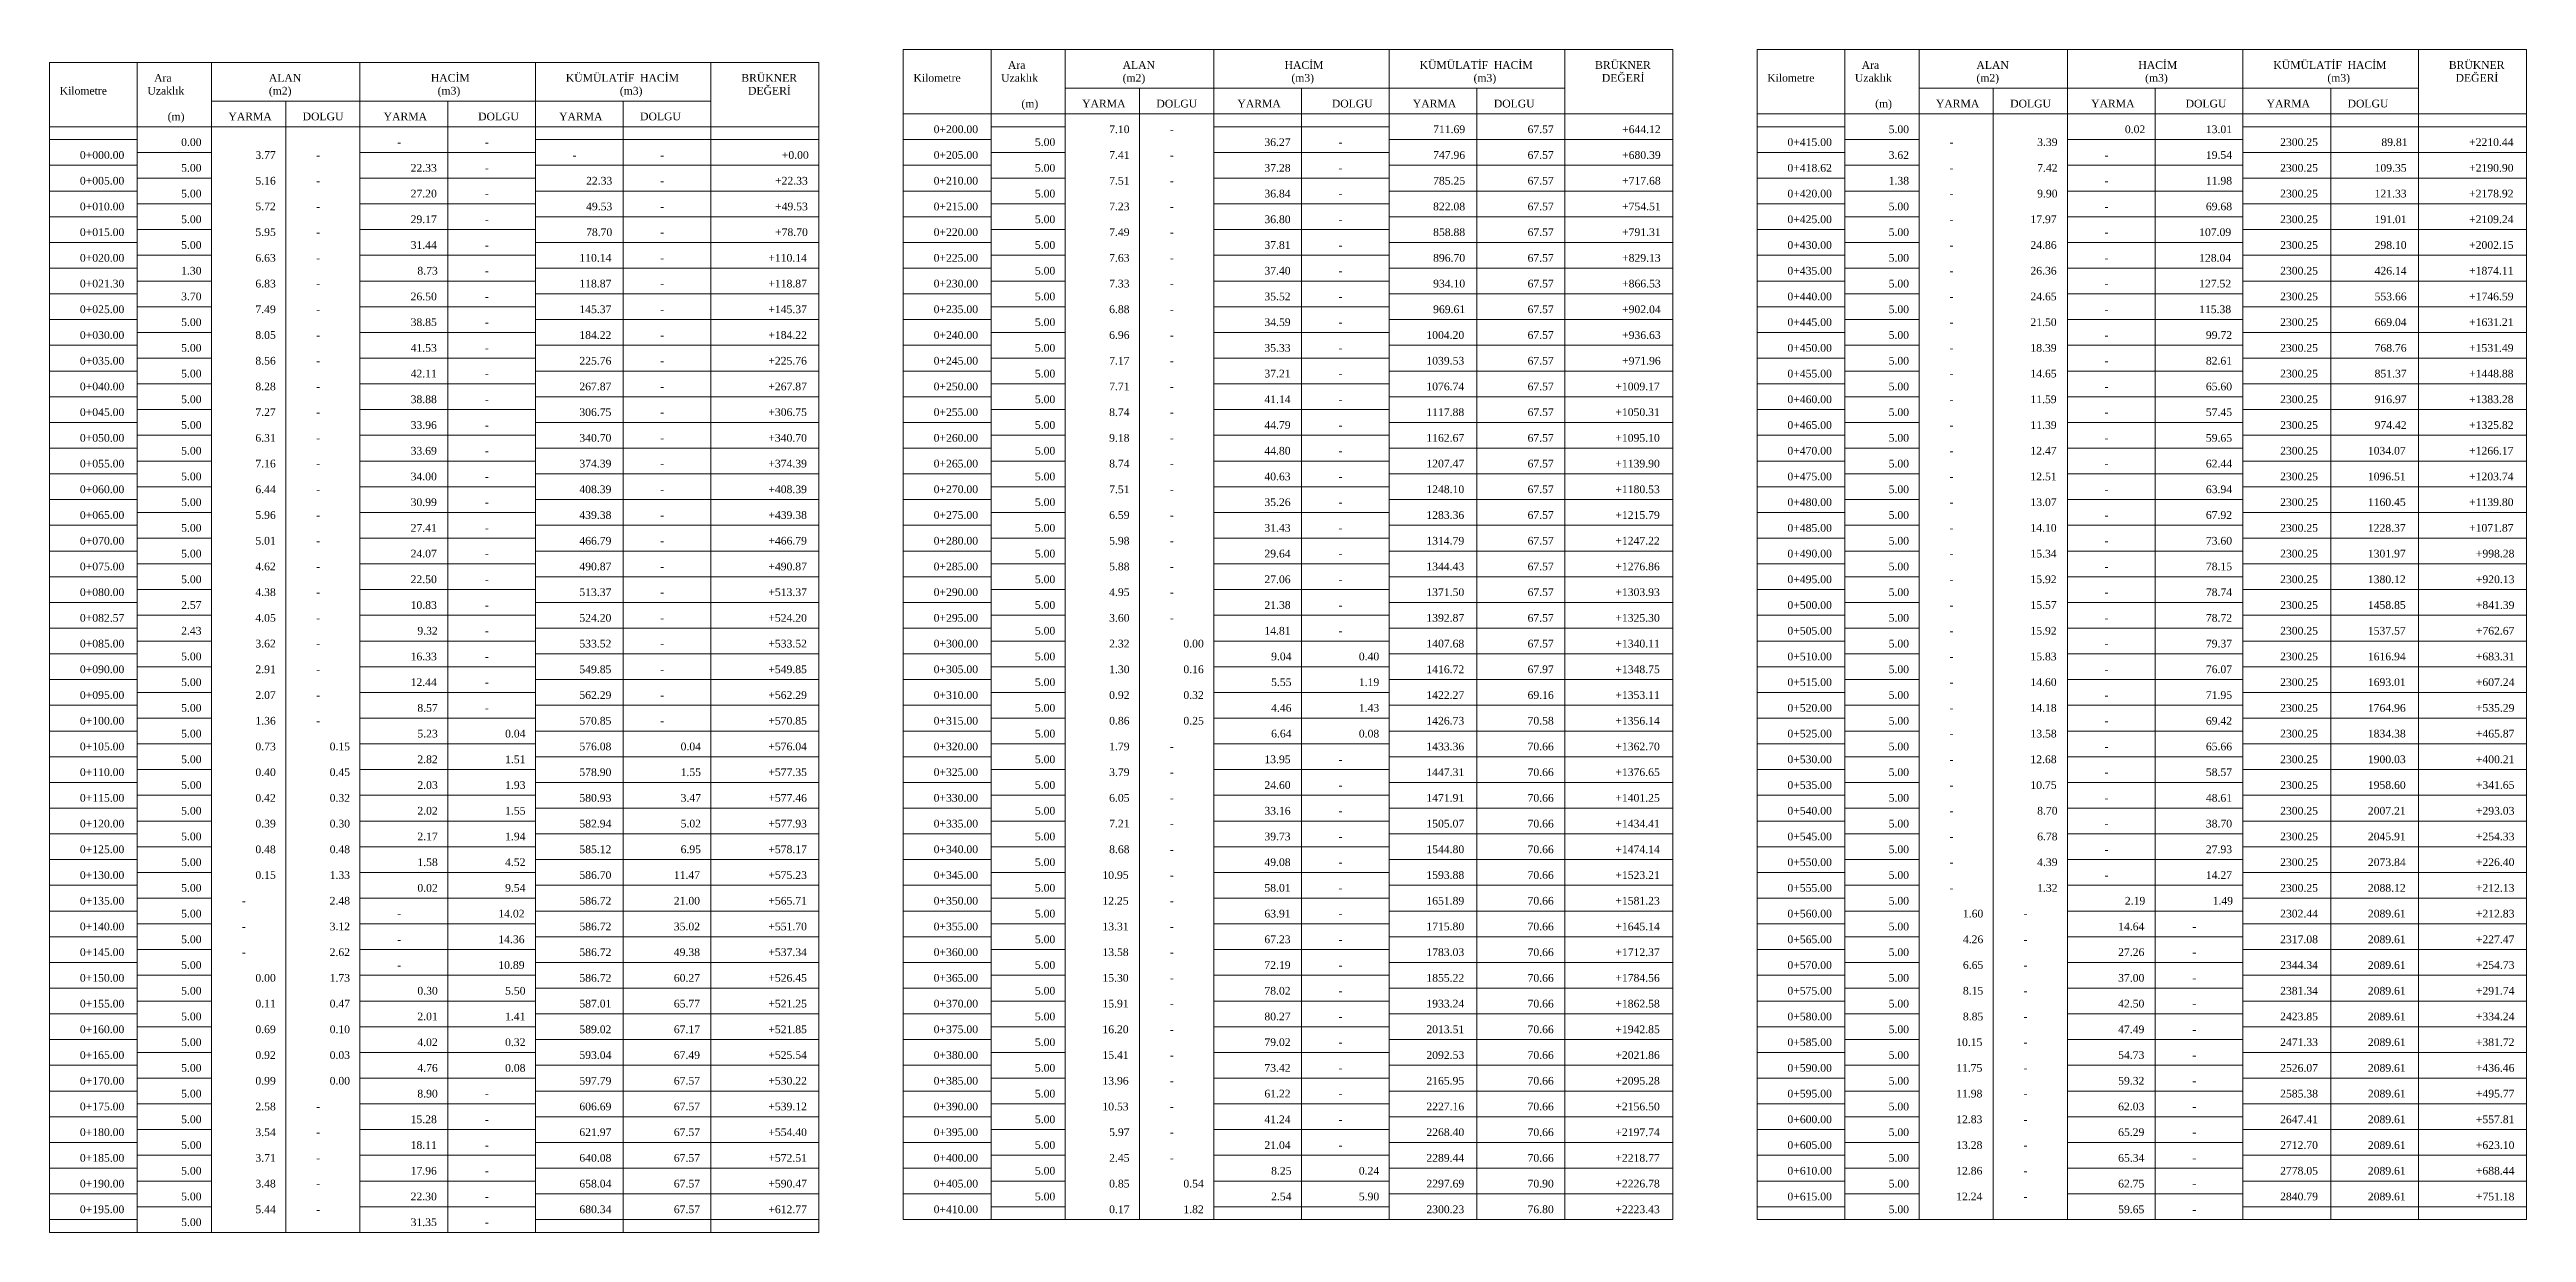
# Model space of a CAD drawing. Header units: metres. Extents: x 478603 to 489313, y 4282657 to 4289463.
# Drawn here: x 485146.6 to 485628.3, y 4285205.2 to 4285435.2 of the extents above; entities that cross this region are included whole.
import ezdxf

# ---------------------------------------------------------------- set-up
doc = ezdxf.new("R2010")
doc.units = ezdxf.units.M
for name, color, linetype, lineweight in [('TB_C', 96, 'Continuous', 0), ('TB_M', 18, 'Continuous', 0), ('TB_R', 1, 'Continuous', 0)]:
    doc.layers.add(name, color=color, linetype=linetype, lineweight=lineweight)
doc.styles.get("Standard").update_dxf_attribs({"font": 'times.ttf'})

msp = doc.modelspace()

# ---------------------------------------------------------------- texts
at = {"layer": 'TB_M'}
for s, p in [('Ara', (485166.98, 4285428.93)), ('ALAN', (485189.29, 4285428.93)), ('HACİM', (485220.79, 4285428.93)), ('KÜMÜLATİF', (485247.04, 4285428.93)), ('HACİM', (485261.48, 4285428.93)), ('BRÜKNER', (485281.17, 4285428.93)), ('Kilometre', (485314.64, 4285428.93)), ('Uzaklık', (485331.7, 4285428.93)), ('Ara', (485333.01, 4285431.43)), ('ALAN', (485355.32, 4285431.43)), ('(m2)', (485355.32, 4285428.93)), ('HACİM', (485386.82, 4285431.43)), ('(m3)', (485388.14, 4285428.93)), ('KÜMÜLATİF', (485413.07, 4285431.43)), ('(m3)', (485423.57, 4285428.93)), ('HACİM', (485427.51, 4285431.43)), ('BRÜKNER', (485447.2, 4285431.43)), ('DEĞERİ', (485448.51, 4285428.93)), ('Kilometre', (485480.67, 4285428.93)), ('Uzaklık', (485497.73, 4285428.93)), ('Ara', (485499.04, 4285431.43)), ('ALAN', (485521.36, 4285431.43)), ('(m2)', (485521.36, 4285428.93)), ('HACİM', (485552.86, 4285431.43)), ('(m3)', (485554.17, 4285428.93)), ('KÜMÜLATİF', (485579.11, 4285431.43)), ('(m3)', (485589.61, 4285428.93)), ('HACİM', (485593.54, 4285431.43)), ('BRÜKNER', (485613.23, 4285431.43)), ('DEĞERİ', (485614.54, 4285428.93)), ('Kilometre', (485148.61, 4285426.43)), ('Uzaklık', (485165.67, 4285426.43)), ('(m2)', (485189.29, 4285426.43)), ('(m3)', (485222.11, 4285426.43)), ('(m3)', (485257.54, 4285426.43)), ('DEĞERİ', (485282.48, 4285426.43)), ('(m)', (485335.64, 4285423.93)), ('YARMA', (485347.45, 4285423.93)), ('DOLGU', (485361.89, 4285423.93)), ('YARMA', (485377.64, 4285423.93)), ('DOLGU', (485396.01, 4285423.93)), ('YARMA', (485411.76, 4285423.93)), ('DOLGU', (485427.51, 4285423.93)), ('(m)', (485501.67, 4285423.93)), ('YARMA', (485513.48, 4285423.93)), ('DOLGU', (485527.92, 4285423.93)), ('YARMA', (485543.67, 4285423.93)), ('DOLGU', (485562.04, 4285423.93)), ('YARMA', (485577.79, 4285423.93)), ('DOLGU', (485593.54, 4285423.93)), ('(m)', (485169.61, 4285421.43)), ('YARMA', (485181.42, 4285421.43)), ('DOLGU', (485195.86, 4285421.43)), ('YARMA', (485211.61, 4285421.43)), ('DOLGU', (485229.98, 4285421.43)), ('YARMA', (485245.73, 4285421.43)), ('DOLGU', (485261.48, 4285421.43)), ('0+200.00', (485318.57, 4285418.93)), ('-', (485364.51, 4285418.93)), ('0+000.00', (485152.54, 4285413.93)), ('-', (485214.23, 4285416.43)), ('-', (485231.29, 4285416.43)), ('0+205.00', (485318.57, 4285413.93)), ('-', (485397.32, 4285416.43)), ('0+415.00', (485484.61, 4285416.43)), ('-', (485516.11, 4285416.43)), ('0+005.00', (485152.54, 4285408.93)), ('-', (485198.48, 4285413.93)), ('-', (485231.29, 4285411.43)), ('-', (485248.36, 4285413.93)), ('-', (485265.42, 4285413.93)), ('0+210.00', (485318.57, 4285408.93)), ('-', (485364.51, 4285413.93)), ('-', (485397.32, 4285411.43)), ('0+418.62', (485484.61, 4285411.43)), ('-', (485516.11, 4285411.43)), ('-', (485546.29, 4285413.93)), ('0+010.00', (485152.54, 4285403.93)), ('-', (485198.48, 4285408.93)), ('-', (485231.29, 4285406.43)), ('-', (485265.42, 4285408.93)), ('0+215.00', (485318.57, 4285403.93)), ('-', (485364.51, 4285408.93)), ('-', (485397.32, 4285406.43)), ('0+420.00', (485484.61, 4285406.43)), ('-', (485516.11, 4285406.43)), ('-', (485546.29, 4285408.93)), ('0+015.00', (485152.54, 4285398.93)), ('-', (485198.48, 4285403.93)), ('-', (485231.29, 4285401.43)), ('-', (485265.42, 4285403.93)), ('0+220.00', (485318.57, 4285398.93)), ('-', (485364.51, 4285403.93)), ('-', (485397.32, 4285401.43)), ('0+425.00', (485484.61, 4285401.43)), ('-', (485516.11, 4285401.43)), ('-', (485546.29, 4285403.93)), ('-', (485198.48, 4285398.93)), ('-', (485231.29, 4285396.43)), ('-', (485265.42, 4285398.93)), ('-', (485364.51, 4285398.93)), ('-', (485397.32, 4285396.43)), ('0+430.00', (485484.61, 4285396.43)), ('-', (485516.11, 4285396.43)), ('-', (485546.29, 4285398.93)), ('0+020.00', (485152.54, 4285393.93)), ('-', (485198.48, 4285393.93)), ('-', (485231.29, 4285391.43)), ('-', (485265.42, 4285393.93)), ('0+225.00', (485318.57, 4285393.93)), ('-', (485364.51, 4285393.93)), ('-', (485397.32, 4285391.43)), ('0+435.00', (485484.61, 4285391.43)), ('-', (485516.11, 4285391.43)), ('-', (485546.29, 4285393.93)), ('0+021.30', (485152.54, 4285388.93)), ('-', (485198.48, 4285388.93)), ('-', (485231.29, 4285386.43)), ('-', (485265.42, 4285388.93)), ('0+230.00', (485318.57, 4285388.93)), ('-', (485364.51, 4285388.93)), ('-', (485397.32, 4285386.43)), ('0+440.00', (485484.61, 4285386.43)), ('-', (485516.11, 4285386.43)), ('-', (485546.29, 4285388.93)), ('0+025.00', (485152.54, 4285383.93)), ('-', (485198.48, 4285383.93)), ('-', (485231.29, 4285381.43)), ('-', (485265.42, 4285383.93)), ('0+235.00', (485318.57, 4285383.93)), ('-', (485364.51, 4285383.93)), ('-', (485397.32, 4285381.43)), ('0+445.00', (485484.61, 4285381.43)), ('-', (485516.11, 4285381.43)), ('-', (485546.29, 4285383.93)), ('0+030.00', (485152.54, 4285378.93)), ('-', (485198.48, 4285378.93)), ('-', (485231.29, 4285376.43)), ('-', (485265.42, 4285378.93)), ('0+240.00', (485318.57, 4285378.93)), ('-', (485364.51, 4285378.93)), ('-', (485397.32, 4285376.43)), ('0+450.00', (485484.61, 4285376.43)), ('-', (485516.11, 4285376.43)), ('-', (485546.29, 4285378.93)), ('0+035.00', (485152.54, 4285373.93)), ('-', (485198.48, 4285373.93)), ('-', (485231.29, 4285371.43)), ('-', (485265.42, 4285373.93)), ('0+245.00', (485318.57, 4285373.93)), ('-', (485364.51, 4285373.93)), ('-', (485397.32, 4285371.43)), ('0+455.00', (485484.61, 4285371.43)), ('-', (485516.11, 4285371.43)), ('-', (485546.29, 4285373.93)), ('0+040.00', (485152.54, 4285368.93)), ('-', (485198.48, 4285368.93)), ('-', (485231.29, 4285366.43)), ('-', (485265.42, 4285368.93)), ('0+250.00', (485318.57, 4285368.93)), ('-', (485364.51, 4285368.93)), ('-', (485397.32, 4285366.43)), ('0+460.00', (485484.61, 4285366.43)), ('-', (485516.11, 4285366.43)), ('-', (485546.29, 4285368.93)), ('0+045.00', (485152.54, 4285363.93)), ('-', (485198.48, 4285363.93)), ('-', (485231.29, 4285361.43)), ('-', (485265.42, 4285363.93)), ('0+255.00', (485318.57, 4285363.93)), ('-', (485364.51, 4285363.93)), ('-', (485397.32, 4285361.43)), ('0+465.00', (485484.61, 4285361.43)), ('-', (485516.11, 4285361.43)), ('-', (485546.29, 4285363.93)), ('0+050.00', (485152.54, 4285358.93)), ('-', (485198.48, 4285358.93)), ('-', (485231.29, 4285356.43)), ('-', (485265.42, 4285358.93)), ('0+260.00', (485318.57, 4285358.93)), ('-', (485364.51, 4285358.93)), ('-', (485397.32, 4285356.43)), ('0+470.00', (485484.61, 4285356.43)), ('-', (485516.11, 4285356.43)), ('-', (485546.29, 4285358.93)), ('0+055.00', (485152.54, 4285353.93)), ('-', (485198.48, 4285353.93)), ('-', (485265.42, 4285353.93)), ('0+265.00', (485318.57, 4285353.93)), ('-', (485364.51, 4285353.93)), ('0+475.00', (485484.61, 4285351.43)), ('-', (485546.29, 4285353.93)), ('0+060.00', (485152.54, 4285348.93)), ('-', (485198.48, 4285348.93)), ('-', (485231.29, 4285351.43)), ('-', (485265.42, 4285348.93)), ('0+270.00', (485318.57, 4285348.93)), ('-', (485364.51, 4285348.93)), ('-', (485397.32, 4285351.43)), ('0+480.00', (485484.61, 4285346.43)), ('-', (485516.11, 4285351.43)), ('-', (485546.29, 4285348.93)), ('0+065.00', (485152.54, 4285343.93)), ('-', (485198.48, 4285343.93)), ('-', (485231.29, 4285346.43)), ('-', (485265.42, 4285343.93)), ('0+275.00', (485318.57, 4285343.93)), ('-', (485364.51, 4285343.93)), ('-', (485397.32, 4285346.43)), ('0+485.00', (485484.61, 4285341.43)), ('-', (485516.11, 4285346.43)), ('-', (485546.29, 4285343.93)), ('0+070.00', (485152.54, 4285338.93)), ('-', (485198.48, 4285338.93)), ('-', (485231.29, 4285341.43)), ('-', (485265.42, 4285338.93)), ('0+280.00', (485318.57, 4285338.93)), ('-', (485364.51, 4285338.93)), ('-', (485397.32, 4285341.43)), ('0+490.00', (485484.61, 4285336.43)), ('-', (485516.11, 4285341.43)), ('-', (485546.29, 4285338.93)), ('0+075.00', (485152.54, 4285333.93)), ('-', (485198.48, 4285333.93)), ('-', (485231.29, 4285336.43)), ('-', (485265.42, 4285333.93)), ('0+285.00', (485318.57, 4285333.93)), ('-', (485364.51, 4285333.93)), ('-', (485397.32, 4285336.43)), ('0+495.00', (485484.61, 4285331.43)), ('-', (485516.11, 4285336.43)), ('-', (485546.29, 4285333.93)), ('0+080.00', (485152.54, 4285328.93)), ('-', (485198.48, 4285328.93)), ('-', (485231.29, 4285331.43)), ('-', (485265.42, 4285328.93)), ('0+290.00', (485318.57, 4285328.93)), ('-', (485364.51, 4285328.93)), ('-', (485397.32, 4285331.43)), ('-', (485516.11, 4285331.43)), ('-', (485546.29, 4285328.93)), ('0+082.57', (485152.54, 4285323.93)), ('-', (485198.48, 4285323.93)), ('-', (485231.29, 4285326.43)), ('-', (485265.42, 4285323.93)), ('0+295.00', (485318.57, 4285323.93)), ('-', (485364.51, 4285323.93)), ('-', (485397.32, 4285326.43)), ('0+500.00', (485484.61, 4285326.43)), ('-', (485516.11, 4285326.43)), ('-', (485546.29, 4285323.93)), ('0+085.00', (485152.54, 4285318.93)), ('-', (485198.48, 4285318.93)), ('-', (485231.29, 4285321.43)), ('-', (485265.42, 4285318.93)), ('0+300.00', (485318.57, 4285318.93)), ('-', (485397.32, 4285321.43)), ('0+505.00', (485484.61, 4285321.43)), ('-', (485516.11, 4285321.43)), ('-', (485546.29, 4285318.93)), ('0+090.00', (485152.54, 4285313.93)), ('-', (485198.48, 4285313.93)), ('-', (485231.29, 4285316.43)), ('-', (485265.42, 4285313.93)), ('0+305.00', (485318.57, 4285313.93)), ('0+510.00', (485484.61, 4285316.43)), ('-', (485516.11, 4285316.43)), ('-', (485546.29, 4285313.93)), ('0+095.00', (485152.54, 4285308.93)), ('-', (485198.48, 4285308.93)), ('-', (485231.29, 4285311.43)), ('-', (485265.42, 4285308.93)), ('0+310.00', (485318.57, 4285308.93)), ('0+515.00', (485484.61, 4285311.43)), ('-', (485516.11, 4285311.43)), ('-', (485546.29, 4285308.93)), ('0+100.00', (485152.54, 4285303.93)), ('-', (485198.48, 4285303.93)), ('-', (485231.29, 4285306.43)), ('-', (485265.42, 4285303.93)), ('0+315.00', (485318.57, 4285303.93)), ('0+520.00', (485484.61, 4285306.43)), ('-', (485516.11, 4285306.43)), ('-', (485546.29, 4285303.93)), ('0+105.00', (485152.54, 4285298.93)), ('0+320.00', (485318.57, 4285298.93)), ('-', (485364.51, 4285298.93)), ('0+525.00', (485484.61, 4285301.43)), ('-', (485516.11, 4285301.43)), ('-', (485546.29, 4285298.93)), ('0+110.00', (485152.54, 4285293.93)), ('0+325.00', (485318.57, 4285293.93)), ('-', (485364.51, 4285293.93)), ('-', (485397.32, 4285296.43)), ('0+530.00', (485484.61, 4285296.43)), ('-', (485516.11, 4285296.43)), ('-', (485546.29, 4285293.93)), ('0+115.00', (485152.54, 4285288.93)), ('0+330.00', (485318.57, 4285288.93)), ('-', (485364.51, 4285288.93)), ('-', (485397.32, 4285291.43)), ('0+535.00', (485484.61, 4285291.43)), ('-', (485516.11, 4285291.43)), ('-', (485546.29, 4285288.93)), ('0+120.00', (485152.54, 4285283.93)), ('0+335.00', (485318.57, 4285283.93)), ('-', (485397.32, 4285286.43)), ('0+540.00', (485484.61, 4285286.43)), ('-', (485516.11, 4285286.43)), ('0+125.00', (485152.54, 4285278.93)), ('0+340.00', (485318.57, 4285278.93)), ('-', (485364.51, 4285283.93)), ('-', (485397.32, 4285281.43)), ('0+545.00', (485484.61, 4285281.43)), ('-', (485516.11, 4285281.43)), ('-', (485546.29, 4285283.93)), ('0+130.00', (485152.54, 4285273.93)), ('0+345.00', (485318.57, 4285273.93)), ('-', (485364.51, 4285278.93)), ('-', (485397.32, 4285276.43)), ('0+550.00', (485484.61, 4285276.43)), ('-', (485516.11, 4285276.43)), ('-', (485546.29, 4285278.93)), ('0+135.00', (485152.54, 4285268.93)), ('0+350.00', (485318.57, 4285268.93)), ('-', (485364.51, 4285273.93)), ('-', (485397.32, 4285271.43)), ('0+555.00', (485484.61, 4285271.43)), ('-', (485516.11, 4285271.43)), ('-', (485546.29, 4285273.93)), ('0+140.00', (485152.54, 4285263.93)), ('-', (485184.04, 4285268.93)), ('-', (485214.23, 4285266.43)), ('0+355.00', (485318.57, 4285263.93)), ('-', (485364.51, 4285268.93)), ('-', (485397.32, 4285266.43)), ('0+560.00', (485484.61, 4285266.43)), ('-', (485530.54, 4285266.43)), ('-', (485184.04, 4285263.93)), ('-', (485214.23, 4285261.43)), ('-', (485364.51, 4285263.93)), ('-', (485397.32, 4285261.43)), ('0+565.00', (485484.61, 4285261.43)), ('-', (485530.54, 4285261.43)), ('-', (485563.36, 4285263.93)), ('0+145.00', (485152.54, 4285258.93)), ('-', (485184.04, 4285258.93)), ('-', (485214.23, 4285256.43)), ('0+360.00', (485318.57, 4285258.93)), ('-', (485364.51, 4285258.93)), ('-', (485397.32, 4285256.43)), ('0+570.00', (485484.61, 4285256.43)), ('-', (485530.54, 4285256.43)), ('-', (485563.36, 4285258.93)), ('0+150.00', (485152.54, 4285253.93)), ('0+365.00', (485318.57, 4285253.93)), ('-', (485364.51, 4285253.93)), ('-', (485397.32, 4285251.43)), ('0+575.00', (485484.61, 4285251.43)), ('-', (485530.54, 4285251.43)), ('-', (485563.36, 4285253.93)), ('0+155.00', (485152.54, 4285248.93)), ('0+370.00', (485318.57, 4285248.93)), ('-', (485364.51, 4285248.93)), ('-', (485397.32, 4285246.43)), ('0+580.00', (485484.61, 4285246.43)), ('-', (485530.54, 4285246.43)), ('-', (485563.36, 4285248.93)), ('0+160.00', (485152.54, 4285243.93)), ('0+375.00', (485318.57, 4285243.93)), ('-', (485364.51, 4285243.93)), ('-', (485397.32, 4285241.43)), ('0+585.00', (485484.61, 4285241.43)), ('-', (485530.54, 4285241.43)), ('-', (485563.36, 4285243.93)), ('0+165.00', (485152.54, 4285238.93)), ('0+380.00', (485318.57, 4285238.93)), ('-', (485364.51, 4285238.93)), ('-', (485397.32, 4285236.43)), ('0+590.00', (485484.61, 4285236.43)), ('-', (485530.54, 4285236.43)), ('-', (485563.36, 4285238.93)), ('0+170.00', (485152.54, 4285233.93)), ('-', (485231.29, 4285231.43)), ('0+385.00', (485318.57, 4285233.93)), ('-', (485364.51, 4285233.93)), ('-', (485397.32, 4285231.43)), ('0+595.00', (485484.61, 4285231.43)), ('-', (485530.54, 4285231.43)), ('-', (485563.36, 4285233.93)), ('0+175.00', (485152.54, 4285228.93)), ('-', (485198.48, 4285228.93)), ('-', (485231.29, 4285226.43)), ('0+390.00', (485318.57, 4285228.93)), ('-', (485364.51, 4285228.93)), ('-', (485397.32, 4285226.43)), ('0+600.00', (485484.61, 4285226.43)), ('-', (485530.54, 4285226.43)), ('-', (485563.36, 4285228.93)), ('0+180.00', (485152.54, 4285223.93)), ('-', (485198.48, 4285223.93)), ('-', (485231.29, 4285221.43)), ('0+395.00', (485318.57, 4285223.93)), ('-', (485364.51, 4285223.93)), ('-', (485397.32, 4285221.43)), ('0+605.00', (485484.61, 4285221.43)), ('-', (485530.54, 4285221.43)), ('-', (485563.36, 4285223.93)), ('0+185.00', (485152.54, 4285218.93)), ('-', (485198.48, 4285218.93)), ('0+400.00', (485318.57, 4285218.93)), ('-', (485364.51, 4285218.93)), ('0+610.00', (485484.61, 4285216.43)), ('-', (485563.36, 4285218.93)), ('0+190.00', (485152.54, 4285213.93)), ('-', (485198.48, 4285213.93)), ('-', (485231.29, 4285216.43)), ('0+405.00', (485318.57, 4285213.93)), ('0+615.00', (485484.61, 4285211.43)), ('-', (485530.54, 4285216.43)), ('-', (485563.36, 4285213.93)), ('0+195.00', (485152.54, 4285208.93)), ('-', (485198.48, 4285208.93)), ('-', (485231.29, 4285211.43)), ('0+410.00', (485318.57, 4285208.93)), ('-', (485530.54, 4285211.43)), ('-', (485563.36, 4285208.93)), ('-', (485231.29, 4285206.43))]:
    msp.add_text(s, height=1.5, dxfattribs=at).set_placement(p)
at = {"layer": 'TB_R'}
for s, p in [('7.10', (485352.7, 4285418.93)), ('711.69', (485415.7, 4285418.93)), ('67.57', (485434.07, 4285418.93)), ('+644.12', (485452.45, 4285418.93)), ('5.00', (485504.29, 4285418.93)), ('0.02', (485550.23, 4285418.93)), ('13.01', (485565.98, 4285418.93)), ('0.00', (485172.23, 4285416.43)), ('3.77', (485186.67, 4285413.93)), ('+0.00', (485289.04, 4285413.93)), ('5.00', (485338.26, 4285416.43)), ('7.41', (485352.7, 4285413.93)), ('36.27', (485382.89, 4285416.43)), ('747.96', (485415.7, 4285413.93)), ('67.57', (485434.07, 4285413.93)), ('+680.39', (485452.45, 4285413.93)), ('3.62', (485504.29, 4285413.93)), ('3.39', (485533.17, 4285416.43)), ('19.54', (485565.98, 4285413.93)), ('2300.25', (485580.42, 4285416.43)), ('89.81', (485600.11, 4285416.43)), ('+2210.44', (485617.17, 4285416.43)), ('5.00', (485172.23, 4285411.43)), ('5.16', (485186.67, 4285408.93)), ('22.33', (485216.86, 4285411.43)), ('22.33', (485250.98, 4285408.93)), ('+22.33', (485287.73, 4285408.93)), ('5.00', (485338.26, 4285411.43)), ('7.51', (485352.7, 4285408.93)), ('37.28', (485382.89, 4285411.43)), ('785.25', (485415.7, 4285408.93)), ('67.57', (485434.07, 4285408.93)), ('+717.68', (485452.45, 4285408.93)), ('1.38', (485504.29, 4285408.93)), ('7.42', (485533.17, 4285411.43)), ('11.98', (485565.98, 4285408.93)), ('2300.25', (485580.42, 4285411.43)), ('109.35', (485598.79, 4285411.43)), ('+2190.90', (485617.17, 4285411.43)), ('5.00', (485172.23, 4285406.43)), ('5.72', (485186.67, 4285403.93)), ('27.20', (485216.86, 4285406.43)), ('49.53', (485250.98, 4285403.93)), ('+49.53', (485287.73, 4285403.93)), ('5.00', (485338.26, 4285406.43)), ('7.23', (485352.7, 4285403.93)), ('36.84', (485382.89, 4285406.43)), ('822.08', (485415.7, 4285403.93)), ('67.57', (485434.07, 4285403.93)), ('+754.51', (485452.45, 4285403.93)), ('5.00', (485504.29, 4285403.93)), ('9.90', (485533.17, 4285406.43)), ('69.68', (485565.98, 4285403.93)), ('2300.25', (485580.42, 4285406.43)), ('121.33', (485598.79, 4285406.43)), ('+2178.92', (485617.17, 4285406.43)), ('5.00', (485172.23, 4285401.43)), ('5.95', (485186.67, 4285398.93)), ('29.17', (485216.86, 4285401.43)), ('78.70', (485250.98, 4285398.93)), ('+78.70', (485287.73, 4285398.93)), ('5.00', (485338.26, 4285401.43)), ('7.49', (485352.7, 4285398.93)), ('36.80', (485382.89, 4285401.43)), ('858.88', (485415.7, 4285398.93)), ('67.57', (485434.07, 4285398.93)), ('+791.31', (485452.45, 4285398.93)), ('5.00', (485504.29, 4285398.93)), ('17.97', (485531.86, 4285401.43)), ('107.09', (485564.67, 4285398.93)), ('2300.25', (485580.42, 4285401.43)), ('191.01', (485598.79, 4285401.43)), ('+2109.24', (485617.17, 4285401.43)), ('5.00', (485172.23, 4285396.43)), ('31.44', (485216.86, 4285396.43)), ('5.00', (485338.26, 4285396.43)), ('37.81', (485382.89, 4285396.43)), ('24.86', (485531.86, 4285396.43)), ('2300.25', (485580.42, 4285396.43)), ('298.10', (485598.79, 4285396.43)), ('+2002.15', (485617.17, 4285396.43)), ('1.30', (485172.23, 4285391.43)), ('6.63', (485186.67, 4285393.93)), ('8.73', (485218.17, 4285391.43)), ('110.14', (485249.67, 4285393.93)), ('+110.14', (485286.42, 4285393.93)), ('5.00', (485338.26, 4285391.43)), ('7.63', (485352.7, 4285393.93)), ('37.40', (485382.89, 4285391.43)), ('896.70', (485415.7, 4285393.93)), ('67.57', (485434.07, 4285393.93)), ('+829.13', (485452.45, 4285393.93)), ('5.00', (485504.29, 4285393.93)), ('26.36', (485531.86, 4285391.43)), ('128.04', (485564.67, 4285393.93)), ('2300.25', (485580.42, 4285391.43)), ('426.14', (485598.79, 4285391.43)), ('+1874.11', (485617.17, 4285391.43)), ('3.70', (485172.23, 4285386.43)), ('6.83', (485186.67, 4285388.93)), ('26.50', (485216.86, 4285386.43)), ('118.87', (485249.67, 4285388.93)), ('+118.87', (485286.42, 4285388.93)), ('5.00', (485338.26, 4285386.43)), ('7.33', (485352.7, 4285388.93)), ('35.52', (485382.89, 4285386.43)), ('934.10', (485415.7, 4285388.93)), ('67.57', (485434.07, 4285388.93)), ('+866.53', (485452.45, 4285388.93)), ('5.00', (485504.29, 4285388.93)), ('24.65', (485531.86, 4285386.43)), ('127.52', (485564.67, 4285388.93)), ('2300.25', (485580.42, 4285386.43)), ('553.66', (485598.79, 4285386.43)), ('+1746.59', (485617.17, 4285386.43)), ('5.00', (485172.23, 4285381.43)), ('7.49', (485186.67, 4285383.93)), ('38.85', (485216.86, 4285381.43)), ('145.37', (485249.67, 4285383.93)), ('+145.37', (485286.42, 4285383.93)), ('5.00', (485338.26, 4285381.43)), ('6.88', (485352.7, 4285383.93)), ('34.59', (485382.89, 4285381.43)), ('969.61', (485415.7, 4285383.93)), ('67.57', (485434.07, 4285383.93)), ('+902.04', (485452.45, 4285383.93)), ('5.00', (485504.29, 4285383.93)), ('21.50', (485531.86, 4285381.43)), ('115.38', (485564.67, 4285383.93)), ('2300.25', (485580.42, 4285381.43)), ('669.04', (485598.79, 4285381.43)), ('+1631.21', (485617.17, 4285381.43)), ('5.00', (485172.23, 4285376.43)), ('8.05', (485186.67, 4285378.93)), ('41.53', (485216.86, 4285376.43)), ('184.22', (485249.67, 4285378.93)), ('+184.22', (485286.42, 4285378.93)), ('5.00', (485338.26, 4285376.43)), ('6.96', (485352.7, 4285378.93)), ('35.33', (485382.89, 4285376.43)), ('1004.20', (485414.39, 4285378.93)), ('67.57', (485434.07, 4285378.93)), ('+936.63', (485452.45, 4285378.93)), ('5.00', (485504.29, 4285378.93)), ('18.39', (485531.86, 4285376.43)), ('99.72', (485565.98, 4285378.93)), ('2300.25', (485580.42, 4285376.43)), ('768.76', (485598.79, 4285376.43)), ('+1531.49', (485617.17, 4285376.43)), ('5.00', (485172.23, 4285371.43)), ('8.56', (485186.67, 4285373.93)), ('42.11', (485216.86, 4285371.43)), ('225.76', (485249.67, 4285373.93)), ('+225.76', (485286.42, 4285373.93)), ('5.00', (485338.26, 4285371.43)), ('7.17', (485352.7, 4285373.93)), ('37.21', (485382.89, 4285371.43)), ('1039.53', (485414.39, 4285373.93)), ('67.57', (485434.07, 4285373.93)), ('+971.96', (485452.45, 4285373.93)), ('5.00', (485504.29, 4285373.93)), ('14.65', (485531.86, 4285371.43)), ('82.61', (485565.98, 4285373.93)), ('2300.25', (485580.42, 4285371.43)), ('851.37', (485598.79, 4285371.43)), ('+1448.88', (485617.17, 4285371.43)), ('5.00', (485172.23, 4285366.43)), ('8.28', (485186.67, 4285368.93)), ('38.88', (485216.86, 4285366.43)), ('267.87', (485249.67, 4285368.93)), ('+267.87', (485286.42, 4285368.93)), ('5.00', (485338.26, 4285366.43)), ('7.71', (485352.7, 4285368.93)), ('41.14', (485382.89, 4285366.43)), ('1076.74', (485414.39, 4285368.93)), ('67.57', (485434.07, 4285368.93)), ('+1009.17', (485451.14, 4285368.93)), ('5.00', (485504.29, 4285368.93)), ('11.59', (485531.86, 4285366.43)), ('65.60', (485565.98, 4285368.93)), ('2300.25', (485580.42, 4285366.43)), ('916.97', (485598.79, 4285366.43)), ('+1383.28', (485617.17, 4285366.43)), ('5.00', (485172.23, 4285361.43)), ('7.27', (485186.67, 4285363.93)), ('33.96', (485216.86, 4285361.43)), ('306.75', (485249.67, 4285363.93)), ('+306.75', (485286.42, 4285363.93)), ('5.00', (485338.26, 4285361.43)), ('8.74', (485352.7, 4285363.93)), ('44.79', (485382.89, 4285361.43)), ('1117.88', (485414.39, 4285363.93)), ('67.57', (485434.07, 4285363.93)), ('+1050.31', (485451.14, 4285363.93)), ('5.00', (485504.29, 4285363.93)), ('11.39', (485531.86, 4285361.43)), ('57.45', (485565.98, 4285363.93)), ('2300.25', (485580.42, 4285361.43)), ('974.42', (485598.79, 4285361.43)), ('+1325.82', (485617.17, 4285361.43)), ('5.00', (485172.23, 4285356.43)), ('6.31', (485186.67, 4285358.93)), ('33.69', (485216.86, 4285356.43)), ('340.70', (485249.67, 4285358.93)), ('+340.70', (485286.42, 4285358.93)), ('5.00', (485338.26, 4285356.43)), ('9.18', (485352.7, 4285358.93)), ('44.80', (485382.89, 4285356.43)), ('1162.67', (485414.39, 4285358.93)), ('67.57', (485434.07, 4285358.93)), ('+1095.10', (485451.14, 4285358.93)), ('5.00', (485504.29, 4285358.93)), ('12.47', (485531.86, 4285356.43)), ('59.65', (485565.98, 4285358.93)), ('2300.25', (485580.42, 4285356.43)), ('1034.07', (485597.48, 4285356.43)), ('+1266.17', (485617.17, 4285356.43)), ('5.00', (485172.23, 4285351.43)), ('7.16', (485186.67, 4285353.93)), ('34.00', (485216.86, 4285351.43)), ('374.39', (485249.67, 4285353.93)), ('+374.39', (485286.42, 4285353.93)), ('5.00', (485338.26, 4285351.43)), ('8.74', (485352.7, 4285353.93)), ('40.63', (485382.89, 4285351.43)), ('1207.47', (485414.39, 4285353.93)), ('67.57', (485434.07, 4285353.93)), ('+1139.90', (485451.14, 4285353.93)), ('5.00', (485504.29, 4285353.93)), ('12.51', (485531.86, 4285351.43)), ('62.44', (485565.98, 4285353.93)), ('2300.25', (485580.42, 4285351.43)), ('1096.51', (485597.48, 4285351.43)), ('+1203.74', (485617.17, 4285351.43)), ('5.00', (485172.23, 4285346.43)), ('6.44', (485186.67, 4285348.93)), ('30.99', (485216.86, 4285346.43)), ('408.39', (485249.67, 4285348.93)), ('+408.39', (485286.42, 4285348.93)), ('5.00', (485338.26, 4285346.43)), ('7.51', (485352.7, 4285348.93)), ('35.26', (485382.89, 4285346.43)), ('1248.10', (485414.39, 4285348.93)), ('67.57', (485434.07, 4285348.93)), ('+1180.53', (485451.14, 4285348.93)), ('5.00', (485504.29, 4285348.93)), ('13.07', (485531.86, 4285346.43)), ('63.94', (485565.98, 4285348.93)), ('2300.25', (485580.42, 4285346.43)), ('1160.45', (485597.48, 4285346.43)), ('+1139.80', (485617.17, 4285346.43)), ('5.00', (485172.23, 4285341.43)), ('5.96', (485186.67, 4285343.93)), ('27.41', (485216.86, 4285341.43)), ('439.38', (485249.67, 4285343.93)), ('+439.38', (485286.42, 4285343.93)), ('5.00', (485338.26, 4285341.43)), ('6.59', (485352.7, 4285343.93)), ('31.43', (485382.89, 4285341.43)), ('1283.36', (485414.39, 4285343.93)), ('67.57', (485434.07, 4285343.93)), ('+1215.79', (485451.14, 4285343.93)), ('5.00', (485504.29, 4285343.93)), ('14.10', (485531.86, 4285341.43)), ('67.92', (485565.98, 4285343.93)), ('2300.25', (485580.42, 4285341.43)), ('1228.37', (485597.48, 4285341.43)), ('+1071.87', (485617.17, 4285341.43)), ('5.00', (485172.23, 4285336.43)), ('5.01', (485186.67, 4285338.93)), ('24.07', (485216.86, 4285336.43)), ('466.79', (485249.67, 4285338.93)), ('+466.79', (485286.42, 4285338.93)), ('5.00', (485338.26, 4285336.43)), ('5.98', (485352.7, 4285338.93)), ('29.64', (485382.89, 4285336.43)), ('1314.79', (485414.39, 4285338.93)), ('67.57', (485434.07, 4285338.93)), ('+1247.22', (485451.14, 4285338.93)), ('5.00', (485504.29, 4285338.93)), ('15.34', (485531.86, 4285336.43)), ('73.60', (485565.98, 4285338.93)), ('2300.25', (485580.42, 4285336.43)), ('1301.97', (485597.48, 4285336.43)), ('+998.28', (485618.48, 4285336.43)), ('5.00', (485172.23, 4285331.43)), ('4.62', (485186.67, 4285333.93)), ('22.50', (485216.86, 4285331.43)), ('490.87', (485249.67, 4285333.93)), ('+490.87', (485286.42, 4285333.93)), ('5.00', (485338.26, 4285331.43)), ('5.88', (485352.7, 4285333.93)), ('27.06', (485382.89, 4285331.43)), ('1344.43', (485414.39, 4285333.93)), ('67.57', (485434.07, 4285333.93)), ('+1276.86', (485451.14, 4285333.93)), ('5.00', (485504.29, 4285333.93)), ('15.92', (485531.86, 4285331.43)), ('78.15', (485565.98, 4285333.93)), ('2300.25', (485580.42, 4285331.43)), ('1380.12', (485597.48, 4285331.43)), ('+920.13', (485618.48, 4285331.43)), ('4.38', (485186.67, 4285328.93)), ('513.37', (485249.67, 4285328.93)), ('+513.37', (485286.42, 4285328.93)), ('4.95', (485352.7, 4285328.93)), ('1371.50', (485414.39, 4285328.93)), ('67.57', (485434.07, 4285328.93)), ('+1303.93', (485451.14, 4285328.93)), ('5.00', (485504.29, 4285328.93)), ('78.74', (485565.98, 4285328.93)), ('2.57', (485172.23, 4285326.43)), ('4.05', (485186.67, 4285323.93)), ('10.83', (485216.86, 4285326.43)), ('524.20', (485249.67, 4285323.93)), ('+524.20', (485286.42, 4285323.93)), ('5.00', (485338.26, 4285326.43)), ('3.60', (485352.7, 4285323.93)), ('21.38', (485382.89, 4285326.43)), ('1392.87', (485414.39, 4285323.93)), ('67.57', (485434.07, 4285323.93)), ('+1325.30', (485451.14, 4285323.93)), ('5.00', (485504.29, 4285323.93)), ('15.57', (485531.86, 4285326.43)), ('78.72', (485565.98, 4285323.93)), ('2300.25', (485580.42, 4285326.43)), ('1458.85', (485597.48, 4285326.43)), ('+841.39', (485618.48, 4285326.43)), ('2.43', (485172.23, 4285321.43)), ('3.62', (485186.67, 4285318.93)), ('9.32', (485218.17, 4285321.43)), ('533.52', (485249.67, 4285318.93)), ('+533.52', (485286.42, 4285318.93)), ('5.00', (485338.26, 4285321.43)), ('2.32', (485352.7, 4285318.93)), ('0.00', (485367.14, 4285318.93)), ('14.81', (485382.89, 4285321.43)), ('1407.68', (485414.39, 4285318.93)), ('67.57', (485434.07, 4285318.93)), ('+1340.11', (485451.14, 4285318.93)), ('5.00', (485504.29, 4285318.93)), ('15.92', (485531.86, 4285321.43)), ('79.37', (485565.98, 4285318.93)), ('2300.25', (485580.42, 4285321.43)), ('1537.57', (485597.48, 4285321.43)), ('+762.67', (485618.48, 4285321.43)), ('5.00', (485172.23, 4285316.43)), ('2.91', (485186.67, 4285313.93)), ('16.33', (485216.86, 4285316.43)), ('549.85', (485249.67, 4285313.93)), ('+549.85', (485286.42, 4285313.93)), ('5.00', (485338.26, 4285316.43)), ('1.30', (485352.7, 4285313.93)), ('0.16', (485367.14, 4285313.93)), ('9.04', (485384.2, 4285316.43)), ('0.40', (485401.26, 4285316.43)), ('1416.72', (485414.39, 4285313.93)), ('67.97', (485434.07, 4285313.93)), ('+1348.75', (485451.14, 4285313.93)), ('5.00', (485504.29, 4285313.93)), ('15.83', (485531.86, 4285316.43)), ('76.07', (485565.98, 4285313.93)), ('2300.25', (485580.42, 4285316.43)), ('1616.94', (485597.48, 4285316.43)), ('+683.31', (485618.48, 4285316.43)), ('5.00', (485172.23, 4285311.43)), ('2.07', (485186.67, 4285308.93)), ('12.44', (485216.86, 4285311.43)), ('562.29', (485249.67, 4285308.93)), ('+562.29', (485286.42, 4285308.93)), ('5.00', (485338.26, 4285311.43)), ('0.92', (485352.7, 4285308.93)), ('0.32', (485367.14, 4285308.93)), ('5.55', (485384.2, 4285311.43)), ('1.19', (485401.26, 4285311.43)), ('1422.27', (485414.39, 4285308.93)), ('69.16', (485434.07, 4285308.93)), ('+1353.11', (485451.14, 4285308.93)), ('5.00', (485504.29, 4285308.93)), ('14.60', (485531.86, 4285311.43)), ('71.95', (485565.98, 4285308.93)), ('2300.25', (485580.42, 4285311.43)), ('1693.01', (485597.48, 4285311.43)), ('+607.24', (485618.48, 4285311.43)), ('5.00', (485172.23, 4285306.43)), ('1.36', (485186.67, 4285303.93)), ('8.57', (485218.17, 4285306.43)), ('570.85', (485249.67, 4285303.93)), ('+570.85', (485286.42, 4285303.93)), ('5.00', (485338.26, 4285306.43)), ('0.86', (485352.7, 4285303.93)), ('0.25', (485367.14, 4285303.93)), ('4.46', (485384.2, 4285306.43)), ('1.43', (485401.26, 4285306.43)), ('1426.73', (485414.39, 4285303.93)), ('70.58', (485434.07, 4285303.93)), ('+1356.14', (485451.14, 4285303.93)), ('5.00', (485504.29, 4285303.93)), ('14.18', (485531.86, 4285306.43)), ('69.42', (485565.98, 4285303.93)), ('2300.25', (485580.42, 4285306.43)), ('1764.96', (485597.48, 4285306.43)), ('+535.29', (485618.48, 4285306.43)), ('5.00', (485172.23, 4285301.43)), ('0.73', (485186.67, 4285298.93)), ('0.15', (485201.11, 4285298.93)), ('5.23', (485218.17, 4285301.43)), ('0.04', (485235.23, 4285301.43)), ('576.08', (485249.67, 4285298.93)), ('0.04', (485269.36, 4285298.93)), ('+576.04', (485286.42, 4285298.93)), ('5.00', (485338.26, 4285301.43)), ('1.79', (485352.7, 4285298.93)), ('6.64', (485384.2, 4285301.43)), ('0.08', (485401.26, 4285301.43)), ('1433.36', (485414.39, 4285298.93)), ('70.66', (485434.07, 4285298.93)), ('+1362.70', (485451.14, 4285298.93)), ('5.00', (485504.29, 4285298.93)), ('13.58', (485531.86, 4285301.43)), ('65.66', (485565.98, 4285298.93)), ('2300.25', (485580.42, 4285301.43)), ('1834.38', (485597.48, 4285301.43)), ('+465.87', (485618.48, 4285301.43)), ('5.00', (485172.23, 4285296.43)), ('0.40', (485186.67, 4285293.93)), ('0.45', (485201.11, 4285293.93)), ('2.82', (485218.17, 4285296.43)), ('1.51', (485235.23, 4285296.43)), ('578.90', (485249.67, 4285293.93)), ('1.55', (485269.36, 4285293.93)), ('+577.35', (485286.42, 4285293.93)), ('5.00', (485338.26, 4285296.43)), ('3.79', (485352.7, 4285293.93)), ('13.95', (485382.89, 4285296.43)), ('1447.31', (485414.39, 4285293.93)), ('70.66', (485434.07, 4285293.93)), ('+1376.65', (485451.14, 4285293.93)), ('5.00', (485504.29, 4285293.93)), ('12.68', (485531.86, 4285296.43)), ('58.57', (485565.98, 4285293.93)), ('2300.25', (485580.42, 4285296.43)), ('1900.03', (485597.48, 4285296.43)), ('+400.21', (485618.48, 4285296.43)), ('5.00', (485172.23, 4285291.43)), ('0.42', (485186.67, 4285288.93)), ('0.32', (485201.11, 4285288.93)), ('2.03', (485218.17, 4285291.43)), ('1.93', (485235.23, 4285291.43)), ('580.93', (485249.67, 4285288.93)), ('3.47', (485269.36, 4285288.93)), ('+577.46', (485286.42, 4285288.93)), ('5.00', (485338.26, 4285291.43)), ('6.05', (485352.7, 4285288.93)), ('24.60', (485382.89, 4285291.43)), ('1471.91', (485414.39, 4285288.93)), ('70.66', (485434.07, 4285288.93)), ('+1401.25', (485451.14, 4285288.93)), ('5.00', (485504.29, 4285288.93)), ('10.75', (485531.86, 4285291.43)), ('48.61', (485565.98, 4285288.93)), ('2300.25', (485580.42, 4285291.43)), ('1958.60', (485597.48, 4285291.43)), ('+341.65', (485618.48, 4285291.43)), ('5.00', (485172.23, 4285286.43)), ('0.39', (485186.67, 4285283.93)), ('0.30', (485201.11, 4285283.93)), ('2.02', (485218.17, 4285286.43)), ('1.55', (485235.23, 4285286.43)), ('582.94', (485249.67, 4285283.93)), ('5.02', (485269.36, 4285283.93)), ('+577.93', (485286.42, 4285283.93)), ('5.00', (485338.26, 4285286.43)), ('7.21', (485352.7, 4285283.93)), ('33.16', (485382.89, 4285286.43)), ('1505.07', (485414.39, 4285283.93)), ('70.66', (485434.07, 4285283.93)), ('+1434.41', (485451.14, 4285283.93)), ('5.00', (485504.29, 4285283.93)), ('8.70', (485533.17, 4285286.43)), ('38.70', (485565.98, 4285283.93)), ('2300.25', (485580.42, 4285286.43)), ('2007.21', (485597.48, 4285286.43)), ('+293.03', (485618.48, 4285286.43)), ('5.00', (485172.23, 4285281.43)), ('0.48', (485186.67, 4285278.93)), ('0.48', (485201.11, 4285278.93)), ('2.17', (485218.17, 4285281.43)), ('1.94', (485235.23, 4285281.43)), ('585.12', (485249.67, 4285278.93)), ('6.95', (485269.36, 4285278.93)), ('+578.17', (485286.42, 4285278.93)), ('5.00', (485338.26, 4285281.43)), ('8.68', (485352.7, 4285278.93)), ('39.73', (485382.89, 4285281.43)), ('1544.80', (485414.39, 4285278.93)), ('70.66', (485434.07, 4285278.93)), ('+1474.14', (485451.14, 4285278.93)), ('5.00', (485504.29, 4285278.93)), ('6.78', (485533.17, 4285281.43)), ('27.93', (485565.98, 4285278.93)), ('2300.25', (485580.42, 4285281.43)), ('2045.91', (485597.48, 4285281.43)), ('+254.33', (485618.48, 4285281.43)), ('5.00', (485172.23, 4285276.43)), ('0.15', (485186.67, 4285273.93)), ('1.33', (485201.11, 4285273.93)), ('1.58', (485218.17, 4285276.43)), ('4.52', (485235.23, 4285276.43)), ('586.70', (485249.67, 4285273.93)), ('11.47', (485268.04, 4285273.93)), ('+575.23', (485286.42, 4285273.93)), ('5.00', (485338.26, 4285276.43)), ('10.95', (485351.39, 4285273.93)), ('49.08', (485382.89, 4285276.43)), ('1593.88', (485414.39, 4285273.93)), ('70.66', (485434.07, 4285273.93)), ('+1523.21', (485451.14, 4285273.93)), ('5.00', (485504.29, 4285273.93)), ('4.39', (485533.17, 4285276.43)), ('14.27', (485565.98, 4285273.93)), ('2300.25', (485580.42, 4285276.43)), ('2073.84', (485597.48, 4285276.43)), ('+226.40', (485618.48, 4285276.43)), ('5.00', (485172.23, 4285271.43)), ('2.48', (485201.11, 4285268.93)), ('0.02', (485218.17, 4285271.43)), ('9.54', (485235.23, 4285271.43)), ('586.72', (485249.67, 4285268.93)), ('21.00', (485268.04, 4285268.93)), ('+565.71', (485286.42, 4285268.93)), ('5.00', (485338.26, 4285271.43)), ('12.25', (485351.39, 4285268.93)), ('58.01', (485382.89, 4285271.43)), ('1651.89', (485414.39, 4285268.93)), ('70.66', (485434.07, 4285268.93)), ('+1581.23', (485451.14, 4285268.93)), ('5.00', (485504.29, 4285268.93)), ('1.32', (485533.17, 4285271.43)), ('2.19', (485550.23, 4285268.93)), ('1.49', (485567.29, 4285268.93)), ('2300.25', (485580.42, 4285271.43)), ('2088.12', (485597.48, 4285271.43)), ('+212.13', (485618.48, 4285271.43)), ('5.00', (485172.23, 4285266.43)), ('3.12', (485201.11, 4285263.93)), ('14.02', (485233.92, 4285266.43)), ('586.72', (485249.67, 4285263.93)), ('35.02', (485268.04, 4285263.93)), ('+551.70', (485286.42, 4285263.93)), ('5.00', (485338.26, 4285266.43)), ('13.31', (485351.39, 4285263.93)), ('63.91', (485382.89, 4285266.43)), ('1715.80', (485414.39, 4285263.93)), ('70.66', (485434.07, 4285263.93)), ('+1645.14', (485451.14, 4285263.93)), ('5.00', (485504.29, 4285263.93)), ('1.60', (485518.73, 4285266.43)), ('14.64', (485548.92, 4285263.93)), ('2302.44', (485580.42, 4285266.43)), ('2089.61', (485597.48, 4285266.43)), ('+212.83', (485618.48, 4285266.43)), ('5.00', (485172.23, 4285261.43)), ('14.36', (485233.92, 4285261.43)), ('5.00', (485338.26, 4285261.43)), ('67.23', (485382.89, 4285261.43)), ('4.26', (485518.73, 4285261.43)), ('2317.08', (485580.42, 4285261.43)), ('2089.61', (485597.48, 4285261.43)), ('+227.47', (485618.48, 4285261.43)), ('5.00', (485172.23, 4285256.43)), ('2.62', (485201.11, 4285258.93)), ('10.89', (485233.92, 4285256.43)), ('586.72', (485249.67, 4285258.93)), ('49.38', (485268.04, 4285258.93)), ('+537.34', (485286.42, 4285258.93)), ('5.00', (485338.26, 4285256.43)), ('13.58', (485351.39, 4285258.93)), ('72.19', (485382.89, 4285256.43)), ('1783.03', (485414.39, 4285258.93)), ('70.66', (485434.07, 4285258.93)), ('+1712.37', (485451.14, 4285258.93)), ('5.00', (485504.29, 4285258.93)), ('6.65', (485518.73, 4285256.43)), ('27.26', (485548.92, 4285258.93)), ('2344.34', (485580.42, 4285256.43)), ('2089.61', (485597.48, 4285256.43)), ('+254.73', (485618.48, 4285256.43)), ('5.00', (485172.23, 4285251.43)), ('0.00', (485186.67, 4285253.93)), ('1.73', (485201.11, 4285253.93)), ('0.30', (485218.17, 4285251.43)), ('5.50', (485235.23, 4285251.43)), ('586.72', (485249.67, 4285253.93)), ('60.27', (485268.04, 4285253.93)), ('+526.45', (485286.42, 4285253.93)), ('5.00', (485338.26, 4285251.43)), ('15.30', (485351.39, 4285253.93)), ('78.02', (485382.89, 4285251.43)), ('1855.22', (485414.39, 4285253.93)), ('70.66', (485434.07, 4285253.93)), ('+1784.56', (485451.14, 4285253.93)), ('5.00', (485504.29, 4285253.93)), ('8.15', (485518.73, 4285251.43)), ('37.00', (485548.92, 4285253.93)), ('2381.34', (485580.42, 4285251.43)), ('2089.61', (485597.48, 4285251.43)), ('+291.74', (485618.48, 4285251.43)), ('5.00', (485172.23, 4285246.43)), ('0.11', (485186.67, 4285248.93)), ('0.47', (485201.11, 4285248.93)), ('2.01', (485218.17, 4285246.43)), ('1.41', (485235.23, 4285246.43)), ('587.01', (485249.67, 4285248.93)), ('65.77', (485268.04, 4285248.93)), ('+521.25', (485286.42, 4285248.93)), ('5.00', (485338.26, 4285246.43)), ('15.91', (485351.39, 4285248.93)), ('80.27', (485382.89, 4285246.43)), ('1933.24', (485414.39, 4285248.93)), ('70.66', (485434.07, 4285248.93)), ('+1862.58', (485451.14, 4285248.93)), ('5.00', (485504.29, 4285248.93)), ('8.85', (485518.73, 4285246.43)), ('42.50', (485548.92, 4285248.93)), ('2423.85', (485580.42, 4285246.43)), ('2089.61', (485597.48, 4285246.43)), ('+334.24', (485618.48, 4285246.43)), ('5.00', (485172.23, 4285241.43)), ('0.69', (485186.67, 4285243.93)), ('0.10', (485201.11, 4285243.93)), ('4.02', (485218.17, 4285241.43)), ('0.32', (485235.23, 4285241.43)), ('589.02', (485249.67, 4285243.93)), ('67.17', (485268.04, 4285243.93)), ('+521.85', (485286.42, 4285243.93)), ('5.00', (485338.26, 4285241.43)), ('16.20', (485351.39, 4285243.93)), ('79.02', (485382.89, 4285241.43)), ('2013.51', (485414.39, 4285243.93)), ('70.66', (485434.07, 4285243.93)), ('+1942.85', (485451.14, 4285243.93)), ('5.00', (485504.29, 4285243.93)), ('10.15', (485517.42, 4285241.43)), ('47.49', (485548.92, 4285243.93)), ('2471.33', (485580.42, 4285241.43)), ('2089.61', (485597.48, 4285241.43)), ('+381.72', (485618.48, 4285241.43)), ('5.00', (485172.23, 4285236.43)), ('0.92', (485186.67, 4285238.93)), ('0.03', (485201.11, 4285238.93)), ('4.76', (485218.17, 4285236.43)), ('0.08', (485235.23, 4285236.43)), ('593.04', (485249.67, 4285238.93)), ('67.49', (485268.04, 4285238.93)), ('+525.54', (485286.42, 4285238.93)), ('5.00', (485338.26, 4285236.43)), ('15.41', (485351.39, 4285238.93)), ('73.42', (485382.89, 4285236.43)), ('2092.53', (485414.39, 4285238.93)), ('70.66', (485434.07, 4285238.93)), ('+2021.86', (485451.14, 4285238.93)), ('5.00', (485504.29, 4285238.93)), ('11.75', (485517.42, 4285236.43)), ('54.73', (485548.92, 4285238.93)), ('2526.07', (485580.42, 4285236.43)), ('2089.61', (485597.48, 4285236.43)), ('+436.46', (485618.48, 4285236.43)), ('5.00', (485172.23, 4285231.43)), ('0.99', (485186.67, 4285233.93)), ('0.00', (485201.11, 4285233.93)), ('8.90', (485218.17, 4285231.43)), ('597.79', (485249.67, 4285233.93)), ('67.57', (485268.04, 4285233.93)), ('+530.22', (485286.42, 4285233.93)), ('5.00', (485338.26, 4285231.43)), ('13.96', (485351.39, 4285233.93)), ('61.22', (485382.89, 4285231.43)), ('2165.95', (485414.39, 4285233.93)), ('70.66', (485434.07, 4285233.93)), ('+2095.28', (485451.14, 4285233.93)), ('5.00', (485504.29, 4285233.93)), ('11.98', (485517.42, 4285231.43)), ('59.32', (485548.92, 4285233.93)), ('2585.38', (485580.42, 4285231.43)), ('2089.61', (485597.48, 4285231.43)), ('+495.77', (485618.48, 4285231.43)), ('5.00', (485172.23, 4285226.43)), ('2.58', (485186.67, 4285228.93)), ('15.28', (485216.86, 4285226.43)), ('606.69', (485249.67, 4285228.93)), ('67.57', (485268.04, 4285228.93)), ('+539.12', (485286.42, 4285228.93)), ('5.00', (485338.26, 4285226.43)), ('10.53', (485351.39, 4285228.93)), ('41.24', (485382.89, 4285226.43)), ('2227.16', (485414.39, 4285228.93)), ('70.66', (485434.07, 4285228.93)), ('+2156.50', (485451.14, 4285228.93)), ('5.00', (485504.29, 4285228.93)), ('12.83', (485517.42, 4285226.43)), ('62.03', (485548.92, 4285228.93)), ('2647.41', (485580.42, 4285226.43)), ('2089.61', (485597.48, 4285226.43)), ('+557.81', (485618.48, 4285226.43)), ('5.00', (485172.23, 4285221.43)), ('3.54', (485186.67, 4285223.93)), ('18.11', (485216.86, 4285221.43)), ('621.97', (485249.67, 4285223.93)), ('67.57', (485268.04, 4285223.93)), ('+554.40', (485286.42, 4285223.93)), ('5.00', (485338.26, 4285221.43)), ('5.97', (485352.7, 4285223.93)), ('21.04', (485382.89, 4285221.43)), ('2268.40', (485414.39, 4285223.93)), ('70.66', (485434.07, 4285223.93)), ('+2197.74', (485451.14, 4285223.93)), ('5.00', (485504.29, 4285223.93)), ('13.28', (485517.42, 4285221.43)), ('65.29', (485548.92, 4285223.93)), ('2712.70', (485580.42, 4285221.43)), ('2089.61', (485597.48, 4285221.43)), ('+623.10', (485618.48, 4285221.43)), ('5.00', (485172.23, 4285216.43)), ('3.71', (485186.67, 4285218.93)), ('17.96', (485216.86, 4285216.43)), ('640.08', (485249.67, 4285218.93)), ('67.57', (485268.04, 4285218.93)), ('+572.51', (485286.42, 4285218.93)), ('5.00', (485338.26, 4285216.43)), ('2.45', (485352.7, 4285218.93)), ('8.25', (485384.2, 4285216.43)), ('0.24', (485401.26, 4285216.43)), ('2289.44', (485414.39, 4285218.93)), ('70.66', (485434.07, 4285218.93)), ('+2218.77', (485451.14, 4285218.93)), ('5.00', (485504.29, 4285218.93)), ('12.86', (485517.42, 4285216.43)), ('65.34', (485548.92, 4285218.93)), ('2778.05', (485580.42, 4285216.43)), ('2089.61', (485597.48, 4285216.43)), ('+688.44', (485618.48, 4285216.43)), ('5.00', (485172.23, 4285211.43)), ('3.48', (485186.67, 4285213.93)), ('22.30', (485216.86, 4285211.43)), ('658.04', (485249.67, 4285213.93)), ('67.57', (485268.04, 4285213.93)), ('+590.47', (485286.42, 4285213.93)), ('5.00', (485338.26, 4285211.43)), ('0.85', (485352.7, 4285213.93)), ('0.54', (485367.14, 4285213.93)), ('2.54', (485384.2, 4285211.43)), ('5.90', (485401.26, 4285211.43)), ('2297.69', (485414.39, 4285213.93)), ('70.90', (485434.07, 4285213.93)), ('+2226.78', (485451.14, 4285213.93)), ('5.00', (485504.29, 4285213.93)), ('12.24', (485517.42, 4285211.43)), ('62.75', (485548.92, 4285213.93)), ('2840.79', (485580.42, 4285211.43)), ('2089.61', (485597.48, 4285211.43)), ('+751.18', (485618.48, 4285211.43)), ('5.00', (485172.23, 4285206.43)), ('5.44', (485186.67, 4285208.93)), ('31.35', (485216.86, 4285206.43)), ('680.34', (485249.67, 4285208.93)), ('67.57', (485268.04, 4285208.93)), ('+612.77', (485286.42, 4285208.93)), ('0.17', (485352.7, 4285208.93)), ('1.82', (485367.14, 4285208.93)), ('2300.23', (485414.39, 4285208.93)), ('76.80', (485434.07, 4285208.93)), ('+2223.43', (485451.14, 4285208.93)), ('5.00', (485504.29, 4285208.93)), ('59.65', (485548.92, 4285208.93))]:
    msp.add_text(s, height=1.5, dxfattribs=at).set_placement(p)

# ---------------------------------------------------------------- linework, layer by layer
at = {"layer": 'TB_C'}
for p, q in [((485312.67, 4285435.18), (485462.29, 4285435.18)), ((485312.67, 4285435.18), (485312.67, 4285207.68)), ((485329.73, 4285435.18), (485329.73, 4285207.68)), ((485344.17, 4285435.18), (485344.17, 4285207.68)), ((485373.04, 4285435.18), (485373.04, 4285207.68)), ((485407.17, 4285435.18), (485407.17, 4285207.68)), ((485441.29, 4285435.18), (485441.29, 4285207.68)), ((485462.29, 4285435.18), (485462.29, 4285207.68)), ((485478.7, 4285435.18), (485628.32, 4285435.18)), ((485478.7, 4285435.18), (485478.7, 4285207.68)), ((485495.76, 4285435.18), (485495.76, 4285207.68)), ((485510.2, 4285435.18), (485510.2, 4285207.68)), ((485539.07, 4285435.18), (485539.07, 4285207.68)), ((485573.2, 4285435.18), (485573.2, 4285207.68)), ((485607.32, 4285435.18), (485607.32, 4285207.68)), ((485628.32, 4285435.18), (485628.32, 4285207.68)), ((485146.64, 4285432.68), (485296.26, 4285432.68)), ((485146.64, 4285432.68), (485146.64, 4285205.18)), ((485163.7, 4285432.68), (485163.7, 4285205.18)), ((485178.14, 4285432.68), (485178.14, 4285205.18)), ((485207.01, 4285432.68), (485207.01, 4285205.18)), ((485241.14, 4285432.68), (485241.14, 4285205.18)), ((485275.26, 4285432.68), (485275.26, 4285205.18)), ((485296.26, 4285432.68), (485296.26, 4285205.18)), ((485178.14, 4285425.18), (485275.26, 4285425.18)), ((485192.57, 4285425.18), (485192.57, 4285205.18)), ((485224.07, 4285425.18), (485224.07, 4285205.18)), ((485258.2, 4285425.18), (485258.2, 4285205.18)), ((485344.17, 4285427.68), (485441.29, 4285427.68)), ((485358.61, 4285427.68), (485358.61, 4285207.68)), ((485390.11, 4285427.68), (485390.11, 4285207.68)), ((485424.23, 4285427.68), (485424.23, 4285207.68)), ((485510.2, 4285427.68), (485607.32, 4285427.68)), ((485524.64, 4285427.68), (485524.64, 4285207.68)), ((485556.14, 4285427.68), (485556.14, 4285207.68)), ((485590.26, 4285427.68), (485590.26, 4285207.68)), ((485146.64, 4285420.18), (485296.26, 4285420.18)), ((485312.67, 4285422.68), (485462.29, 4285422.68)), ((485329.73, 4285420.18), (485344.17, 4285420.18)), ((485373.04, 4285420.18), (485407.17, 4285420.18)), ((485478.7, 4285422.68), (485628.32, 4285422.68)), ((485478.7, 4285420.18), (485495.76, 4285420.18)), ((485573.2, 4285420.18), (485628.32, 4285420.18)), ((485146.64, 4285417.68), (485163.7, 4285417.68)), ((485163.7, 4285415.18), (485178.14, 4285415.18)), ((485207.01, 4285415.18), (485241.14, 4285415.18)), ((485241.14, 4285417.68), (485296.26, 4285417.68)), ((485312.67, 4285417.68), (485329.73, 4285417.68)), ((485329.73, 4285415.18), (485344.17, 4285415.18)), ((485373.04, 4285415.18), (485407.17, 4285415.18)), ((485407.17, 4285417.68), (485462.29, 4285417.68)), ((485478.7, 4285415.18), (485495.76, 4285415.18)), ((485495.76, 4285417.68), (485510.2, 4285417.68)), ((485539.07, 4285417.68), (485573.2, 4285417.68)), ((485573.2, 4285415.18), (485628.32, 4285415.18)), ((485146.64, 4285412.68), (485163.7, 4285412.68)), ((485163.7, 4285410.18), (485178.14, 4285410.18)), ((485207.01, 4285410.18), (485241.14, 4285410.18)), ((485241.14, 4285412.68), (485296.26, 4285412.68)), ((485312.67, 4285412.68), (485329.73, 4285412.68)), ((485329.73, 4285410.18), (485344.17, 4285410.18)), ((485373.04, 4285410.18), (485407.17, 4285410.18)), ((485407.17, 4285412.68), (485462.29, 4285412.68)), ((485478.7, 4285410.18), (485495.76, 4285410.18)), ((485495.76, 4285412.68), (485510.2, 4285412.68)), ((485539.07, 4285412.68), (485573.2, 4285412.68)), ((485573.2, 4285410.18), (485628.32, 4285410.18)), ((485146.64, 4285407.68), (485163.7, 4285407.68)), ((485163.7, 4285405.18), (485178.14, 4285405.18)), ((485207.01, 4285405.18), (485241.14, 4285405.18)), ((485241.14, 4285407.68), (485296.26, 4285407.68)), ((485312.67, 4285407.68), (485329.73, 4285407.68)), ((485329.73, 4285405.18), (485344.17, 4285405.18)), ((485373.04, 4285405.18), (485407.17, 4285405.18)), ((485407.17, 4285407.68), (485462.29, 4285407.68)), ((485478.7, 4285405.18), (485495.76, 4285405.18)), ((485495.76, 4285407.68), (485510.2, 4285407.68)), ((485539.07, 4285407.68), (485573.2, 4285407.68)), ((485573.2, 4285405.18), (485628.32, 4285405.18)), ((485146.64, 4285402.68), (485163.7, 4285402.68)), ((485241.14, 4285402.68), (485296.26, 4285402.68)), ((485312.67, 4285402.68), (485329.73, 4285402.68)), ((485407.17, 4285402.68), (485462.29, 4285402.68)), ((485495.76, 4285402.68), (485510.2, 4285402.68)), ((485539.07, 4285402.68), (485573.2, 4285402.68)), ((485146.64, 4285397.68), (485163.7, 4285397.68)), ((485163.7, 4285400.18), (485178.14, 4285400.18)), ((485207.01, 4285400.18), (485241.14, 4285400.18)), ((485241.14, 4285397.68), (485296.26, 4285397.68)), ((485312.67, 4285397.68), (485329.73, 4285397.68)), ((485329.73, 4285400.18), (485344.17, 4285400.18)), ((485373.04, 4285400.18), (485407.17, 4285400.18)), ((485407.17, 4285397.68), (485462.29, 4285397.68)), ((485478.7, 4285400.18), (485495.76, 4285400.18)), ((485495.76, 4285397.68), (485510.2, 4285397.68)), ((485539.07, 4285397.68), (485573.2, 4285397.68)), ((485573.2, 4285400.18), (485628.32, 4285400.18)), ((485146.64, 4285392.68), (485163.7, 4285392.68)), ((485163.7, 4285395.18), (485178.14, 4285395.18)), ((485207.01, 4285395.18), (485241.14, 4285395.18)), ((485241.14, 4285392.68), (485296.26, 4285392.68)), ((485312.67, 4285392.68), (485329.73, 4285392.68)), ((485329.73, 4285395.18), (485344.17, 4285395.18)), ((485373.04, 4285395.18), (485407.17, 4285395.18)), ((485407.17, 4285392.68), (485462.29, 4285392.68)), ((485478.7, 4285395.18), (485495.76, 4285395.18)), ((485495.76, 4285392.68), (485510.2, 4285392.68)), ((485539.07, 4285392.68), (485573.2, 4285392.68)), ((485573.2, 4285395.18), (485628.32, 4285395.18)), ((485146.64, 4285387.68), (485163.7, 4285387.68)), ((485163.7, 4285390.18), (485178.14, 4285390.18)), ((485207.01, 4285390.18), (485241.14, 4285390.18)), ((485241.14, 4285387.68), (485296.26, 4285387.68)), ((485312.67, 4285387.68), (485329.73, 4285387.68)), ((485329.73, 4285390.18), (485344.17, 4285390.18)), ((485373.04, 4285390.18), (485407.17, 4285390.18)), ((485407.17, 4285387.68), (485462.29, 4285387.68)), ((485478.7, 4285390.18), (485495.76, 4285390.18)), ((485495.76, 4285387.68), (485510.2, 4285387.68)), ((485539.07, 4285387.68), (485573.2, 4285387.68)), ((485573.2, 4285390.18), (485628.32, 4285390.18)), ((485146.64, 4285382.68), (485163.7, 4285382.68)), ((485163.7, 4285385.18), (485178.14, 4285385.18)), ((485207.01, 4285385.18), (485241.14, 4285385.18)), ((485241.14, 4285382.68), (485296.26, 4285382.68)), ((485312.67, 4285382.68), (485329.73, 4285382.68)), ((485329.73, 4285385.18), (485344.17, 4285385.18)), ((485373.04, 4285385.18), (485407.17, 4285385.18)), ((485407.17, 4285382.68), (485462.29, 4285382.68)), ((485478.7, 4285385.18), (485495.76, 4285385.18)), ((485495.76, 4285382.68), (485510.2, 4285382.68)), ((485539.07, 4285382.68), (485573.2, 4285382.68)), ((485573.2, 4285385.18), (485628.32, 4285385.18)), ((485146.64, 4285377.68), (485163.7, 4285377.68)), ((485163.7, 4285380.18), (485178.14, 4285380.18)), ((485207.01, 4285380.18), (485241.14, 4285380.18)), ((485241.14, 4285377.68), (485296.26, 4285377.68)), ((485312.67, 4285377.68), (485329.73, 4285377.68)), ((485329.73, 4285380.18), (485344.17, 4285380.18)), ((485373.04, 4285380.18), (485407.17, 4285380.18)), ((485407.17, 4285377.68), (485462.29, 4285377.68)), ((485478.7, 4285380.18), (485495.76, 4285380.18)), ((485495.76, 4285377.68), (485510.2, 4285377.68)), ((485539.07, 4285377.68), (485573.2, 4285377.68)), ((485573.2, 4285380.18), (485628.32, 4285380.18)), ((485146.64, 4285372.68), (485163.7, 4285372.68)), ((485163.7, 4285375.18), (485178.14, 4285375.18)), ((485207.01, 4285375.18), (485241.14, 4285375.18)), ((485241.14, 4285372.68), (485296.26, 4285372.68)), ((485312.67, 4285372.68), (485329.73, 4285372.68)), ((485329.73, 4285375.18), (485344.17, 4285375.18)), ((485373.04, 4285375.18), (485407.17, 4285375.18)), ((485407.17, 4285372.68), (485462.29, 4285372.68)), ((485478.7, 4285375.18), (485495.76, 4285375.18)), ((485495.76, 4285372.68), (485510.2, 4285372.68)), ((485539.07, 4285372.68), (485573.2, 4285372.68)), ((485573.2, 4285375.18), (485628.32, 4285375.18)), ((485146.64, 4285367.68), (485163.7, 4285367.68)), ((485163.7, 4285370.18), (485178.14, 4285370.18)), ((485207.01, 4285370.18), (485241.14, 4285370.18)), ((485241.14, 4285367.68), (485296.26, 4285367.68)), ((485312.67, 4285367.68), (485329.73, 4285367.68)), ((485329.73, 4285370.18), (485344.17, 4285370.18)), ((485373.04, 4285370.18), (485407.17, 4285370.18)), ((485407.17, 4285367.68), (485462.29, 4285367.68)), ((485478.7, 4285370.18), (485495.76, 4285370.18)), ((485495.76, 4285367.68), (485510.2, 4285367.68)), ((485539.07, 4285367.68), (485573.2, 4285367.68)), ((485573.2, 4285370.18), (485628.32, 4285370.18)), ((485146.64, 4285362.68), (485163.7, 4285362.68)), ((485163.7, 4285365.18), (485178.14, 4285365.18)), ((485207.01, 4285365.18), (485241.14, 4285365.18)), ((485241.14, 4285362.68), (485296.26, 4285362.68)), ((485312.67, 4285362.68), (485329.73, 4285362.68)), ((485329.73, 4285365.18), (485344.17, 4285365.18)), ((485373.04, 4285365.18), (485407.17, 4285365.18)), ((485407.17, 4285362.68), (485462.29, 4285362.68)), ((485478.7, 4285365.18), (485495.76, 4285365.18)), ((485495.76, 4285362.68), (485510.2, 4285362.68)), ((485539.07, 4285362.68), (485573.2, 4285362.68)), ((485573.2, 4285365.18), (485628.32, 4285365.18)), ((485146.64, 4285357.68), (485163.7, 4285357.68)), ((485163.7, 4285360.18), (485178.14, 4285360.18)), ((485207.01, 4285360.18), (485241.14, 4285360.18)), ((485241.14, 4285357.68), (485296.26, 4285357.68)), ((485312.67, 4285357.68), (485329.73, 4285357.68)), ((485329.73, 4285360.18), (485344.17, 4285360.18)), ((485373.04, 4285360.18), (485407.17, 4285360.18)), ((485407.17, 4285357.68), (485462.29, 4285357.68)), ((485478.7, 4285360.18), (485495.76, 4285360.18)), ((485495.76, 4285357.68), (485510.2, 4285357.68)), ((485539.07, 4285357.68), (485573.2, 4285357.68)), ((485573.2, 4285360.18), (485628.32, 4285360.18)), ((485146.64, 4285352.68), (485163.7, 4285352.68)), ((485163.7, 4285355.18), (485178.14, 4285355.18)), ((485207.01, 4285355.18), (485241.14, 4285355.18)), ((485241.14, 4285352.68), (485296.26, 4285352.68)), ((485312.67, 4285352.68), (485329.73, 4285352.68)), ((485329.73, 4285355.18), (485344.17, 4285355.18)), ((485373.04, 4285355.18), (485407.17, 4285355.18)), ((485407.17, 4285352.68), (485462.29, 4285352.68)), ((485478.7, 4285355.18), (485495.76, 4285355.18)), ((485495.76, 4285352.68), (485510.2, 4285352.68)), ((485539.07, 4285352.68), (485573.2, 4285352.68)), ((485573.2, 4285355.18), (485628.32, 4285355.18)), ((485146.64, 4285347.68), (485163.7, 4285347.68)), ((485163.7, 4285350.18), (485178.14, 4285350.18)), ((485207.01, 4285350.18), (485241.14, 4285350.18)), ((485241.14, 4285347.68), (485296.26, 4285347.68)), ((485312.67, 4285347.68), (485329.73, 4285347.68)), ((485329.73, 4285350.18), (485344.17, 4285350.18)), ((485373.04, 4285350.18), (485407.17, 4285350.18)), ((485407.17, 4285347.68), (485462.29, 4285347.68)), ((485478.7, 4285350.18), (485495.76, 4285350.18)), ((485495.76, 4285347.68), (485510.2, 4285347.68)), ((485539.07, 4285347.68), (485573.2, 4285347.68)), ((485573.2, 4285350.18), (485628.32, 4285350.18)), ((485146.64, 4285342.68), (485163.7, 4285342.68)), ((485163.7, 4285345.18), (485178.14, 4285345.18)), ((485207.01, 4285345.18), (485241.14, 4285345.18)), ((485241.14, 4285342.68), (485296.26, 4285342.68)), ((485312.67, 4285342.68), (485329.73, 4285342.68)), ((485329.73, 4285345.18), (485344.17, 4285345.18)), ((485373.04, 4285345.18), (485407.17, 4285345.18)), ((485407.17, 4285342.68), (485462.29, 4285342.68)), ((485478.7, 4285345.18), (485495.76, 4285345.18)), ((485495.76, 4285342.68), (485510.2, 4285342.68)), ((485539.07, 4285342.68), (485573.2, 4285342.68)), ((485573.2, 4285345.18), (485628.32, 4285345.18)), ((485146.64, 4285337.68), (485163.7, 4285337.68)), ((485163.7, 4285340.18), (485178.14, 4285340.18)), ((485207.01, 4285340.18), (485241.14, 4285340.18)), ((485241.14, 4285337.68), (485296.26, 4285337.68)), ((485312.67, 4285337.68), (485329.73, 4285337.68)), ((485329.73, 4285340.18), (485344.17, 4285340.18)), ((485373.04, 4285340.18), (485407.17, 4285340.18)), ((485407.17, 4285337.68), (485462.29, 4285337.68)), ((485478.7, 4285340.18), (485495.76, 4285340.18)), ((485495.76, 4285337.68), (485510.2, 4285337.68)), ((485539.07, 4285337.68), (485573.2, 4285337.68)), ((485573.2, 4285340.18), (485628.32, 4285340.18)), ((485163.7, 4285335.18), (485178.14, 4285335.18)), ((485207.01, 4285335.18), (485241.14, 4285335.18)), ((485329.73, 4285335.18), (485344.17, 4285335.18)), ((485373.04, 4285335.18), (485407.17, 4285335.18)), ((485478.7, 4285335.18), (485495.76, 4285335.18)), ((485573.2, 4285335.18), (485628.32, 4285335.18)), ((485146.64, 4285332.68), (485163.7, 4285332.68)), ((485163.7, 4285330.18), (485178.14, 4285330.18)), ((485207.01, 4285330.18), (485241.14, 4285330.18)), ((485241.14, 4285332.68), (485296.26, 4285332.68)), ((485312.67, 4285332.68), (485329.73, 4285332.68)), ((485329.73, 4285330.18), (485344.17, 4285330.18)), ((485373.04, 4285330.18), (485407.17, 4285330.18)), ((485407.17, 4285332.68), (485462.29, 4285332.68)), ((485478.7, 4285330.18), (485495.76, 4285330.18)), ((485495.76, 4285332.68), (485510.2, 4285332.68)), ((485539.07, 4285332.68), (485573.2, 4285332.68)), ((485573.2, 4285330.18), (485628.32, 4285330.18)), ((485146.64, 4285327.68), (485163.7, 4285327.68)), ((485163.7, 4285325.18), (485178.14, 4285325.18)), ((485207.01, 4285325.18), (485241.14, 4285325.18)), ((485241.14, 4285327.68), (485296.26, 4285327.68)), ((485312.67, 4285327.68), (485329.73, 4285327.68)), ((485329.73, 4285325.18), (485344.17, 4285325.18)), ((485373.04, 4285325.18), (485407.17, 4285325.18)), ((485407.17, 4285327.68), (485462.29, 4285327.68)), ((485478.7, 4285325.18), (485495.76, 4285325.18)), ((485495.76, 4285327.68), (485510.2, 4285327.68)), ((485539.07, 4285327.68), (485573.2, 4285327.68)), ((485573.2, 4285325.18), (485628.32, 4285325.18)), ((485146.64, 4285322.68), (485163.7, 4285322.68)), ((485163.7, 4285320.18), (485178.14, 4285320.18)), ((485207.01, 4285320.18), (485241.14, 4285320.18)), ((485241.14, 4285322.68), (485296.26, 4285322.68)), ((485312.67, 4285322.68), (485329.73, 4285322.68)), ((485329.73, 4285320.18), (485344.17, 4285320.18)), ((485373.04, 4285320.18), (485407.17, 4285320.18)), ((485407.17, 4285322.68), (485462.29, 4285322.68)), ((485478.7, 4285320.18), (485495.76, 4285320.18)), ((485495.76, 4285322.68), (485510.2, 4285322.68)), ((485539.07, 4285322.68), (485573.2, 4285322.68)), ((485573.2, 4285320.18), (485628.32, 4285320.18)), ((485146.64, 4285317.68), (485163.7, 4285317.68)), ((485163.7, 4285315.18), (485178.14, 4285315.18)), ((485207.01, 4285315.18), (485241.14, 4285315.18)), ((485241.14, 4285317.68), (485296.26, 4285317.68)), ((485312.67, 4285317.68), (485329.73, 4285317.68)), ((485329.73, 4285315.18), (485344.17, 4285315.18)), ((485373.04, 4285315.18), (485407.17, 4285315.18)), ((485407.17, 4285317.68), (485462.29, 4285317.68)), ((485478.7, 4285315.18), (485495.76, 4285315.18)), ((485495.76, 4285317.68), (485510.2, 4285317.68)), ((485539.07, 4285317.68), (485573.2, 4285317.68)), ((485573.2, 4285315.18), (485628.32, 4285315.18)), ((485146.64, 4285312.68), (485163.7, 4285312.68)), ((485163.7, 4285310.18), (485178.14, 4285310.18)), ((485207.01, 4285310.18), (485241.14, 4285310.18)), ((485241.14, 4285312.68), (485296.26, 4285312.68)), ((485312.67, 4285312.68), (485329.73, 4285312.68)), ((485329.73, 4285310.18), (485344.17, 4285310.18)), ((485373.04, 4285310.18), (485407.17, 4285310.18)), ((485407.17, 4285312.68), (485462.29, 4285312.68)), ((485478.7, 4285310.18), (485495.76, 4285310.18)), ((485495.76, 4285312.68), (485510.2, 4285312.68)), ((485539.07, 4285312.68), (485573.2, 4285312.68)), ((485573.2, 4285310.18), (485628.32, 4285310.18)), ((485146.64, 4285307.68), (485163.7, 4285307.68)), ((485163.7, 4285305.18), (485178.14, 4285305.18)), ((485207.01, 4285305.18), (485241.14, 4285305.18)), ((485241.14, 4285307.68), (485296.26, 4285307.68)), ((485312.67, 4285307.68), (485329.73, 4285307.68)), ((485329.73, 4285305.18), (485344.17, 4285305.18)), ((485373.04, 4285305.18), (485407.17, 4285305.18)), ((485407.17, 4285307.68), (485462.29, 4285307.68)), ((485478.7, 4285305.18), (485495.76, 4285305.18)), ((485495.76, 4285307.68), (485510.2, 4285307.68)), ((485539.07, 4285307.68), (485573.2, 4285307.68)), ((485573.2, 4285305.18), (485628.32, 4285305.18)), ((485146.64, 4285302.68), (485163.7, 4285302.68)), ((485163.7, 4285300.18), (485178.14, 4285300.18)), ((485207.01, 4285300.18), (485241.14, 4285300.18)), ((485241.14, 4285302.68), (485296.26, 4285302.68)), ((485312.67, 4285302.68), (485329.73, 4285302.68)), ((485329.73, 4285300.18), (485344.17, 4285300.18)), ((485373.04, 4285300.18), (485407.17, 4285300.18)), ((485407.17, 4285302.68), (485462.29, 4285302.68)), ((485478.7, 4285300.18), (485495.76, 4285300.18)), ((485495.76, 4285302.68), (485510.2, 4285302.68)), ((485539.07, 4285302.68), (485573.2, 4285302.68)), ((485573.2, 4285300.18), (485628.32, 4285300.18)), ((485146.64, 4285297.68), (485163.7, 4285297.68)), ((485163.7, 4285295.18), (485178.14, 4285295.18)), ((485207.01, 4285295.18), (485241.14, 4285295.18)), ((485241.14, 4285297.68), (485296.26, 4285297.68)), ((485312.67, 4285297.68), (485329.73, 4285297.68)), ((485329.73, 4285295.18), (485344.17, 4285295.18)), ((485373.04, 4285295.18), (485407.17, 4285295.18)), ((485407.17, 4285297.68), (485462.29, 4285297.68)), ((485478.7, 4285295.18), (485495.76, 4285295.18)), ((485495.76, 4285297.68), (485510.2, 4285297.68)), ((485539.07, 4285297.68), (485573.2, 4285297.68)), ((485573.2, 4285295.18), (485628.32, 4285295.18)), ((485146.64, 4285292.68), (485163.7, 4285292.68)), ((485163.7, 4285290.18), (485178.14, 4285290.18)), ((485207.01, 4285290.18), (485241.14, 4285290.18)), ((485241.14, 4285292.68), (485296.26, 4285292.68)), ((485312.67, 4285292.68), (485329.73, 4285292.68)), ((485329.73, 4285290.18), (485344.17, 4285290.18)), ((485373.04, 4285290.18), (485407.17, 4285290.18)), ((485407.17, 4285292.68), (485462.29, 4285292.68)), ((485478.7, 4285290.18), (485495.76, 4285290.18)), ((485495.76, 4285292.68), (485510.2, 4285292.68)), ((485539.07, 4285292.68), (485573.2, 4285292.68)), ((485573.2, 4285290.18), (485628.32, 4285290.18)), ((485146.64, 4285287.68), (485163.7, 4285287.68)), ((485163.7, 4285285.18), (485178.14, 4285285.18)), ((485207.01, 4285285.18), (485241.14, 4285285.18)), ((485241.14, 4285287.68), (485296.26, 4285287.68)), ((485312.67, 4285287.68), (485329.73, 4285287.68)), ((485329.73, 4285285.18), (485344.17, 4285285.18)), ((485373.04, 4285285.18), (485407.17, 4285285.18)), ((485407.17, 4285287.68), (485462.29, 4285287.68)), ((485478.7, 4285285.18), (485495.76, 4285285.18)), ((485495.76, 4285287.68), (485510.2, 4285287.68)), ((485539.07, 4285287.68), (485573.2, 4285287.68)), ((485573.2, 4285285.18), (485628.32, 4285285.18)), ((485146.64, 4285282.68), (485163.7, 4285282.68)), ((485163.7, 4285280.18), (485178.14, 4285280.18)), ((485207.01, 4285280.18), (485241.14, 4285280.18)), ((485241.14, 4285282.68), (485296.26, 4285282.68)), ((485312.67, 4285282.68), (485329.73, 4285282.68)), ((485329.73, 4285280.18), (485344.17, 4285280.18)), ((485373.04, 4285280.18), (485407.17, 4285280.18)), ((485407.17, 4285282.68), (485462.29, 4285282.68)), ((485478.7, 4285280.18), (485495.76, 4285280.18)), ((485495.76, 4285282.68), (485510.2, 4285282.68)), ((485539.07, 4285282.68), (485573.2, 4285282.68)), ((485573.2, 4285280.18), (485628.32, 4285280.18)), ((485146.64, 4285277.68), (485163.7, 4285277.68)), ((485163.7, 4285275.18), (485178.14, 4285275.18)), ((485207.01, 4285275.18), (485241.14, 4285275.18)), ((485241.14, 4285277.68), (485296.26, 4285277.68)), ((485312.67, 4285277.68), (485329.73, 4285277.68)), ((485329.73, 4285275.18), (485344.17, 4285275.18)), ((485373.04, 4285275.18), (485407.17, 4285275.18)), ((485407.17, 4285277.68), (485462.29, 4285277.68)), ((485478.7, 4285275.18), (485495.76, 4285275.18)), ((485495.76, 4285277.68), (485510.2, 4285277.68)), ((485539.07, 4285277.68), (485573.2, 4285277.68)), ((485573.2, 4285275.18), (485628.32, 4285275.18)), ((485146.64, 4285272.68), (485163.7, 4285272.68)), ((485241.14, 4285272.68), (485296.26, 4285272.68)), ((485312.67, 4285272.68), (485329.73, 4285272.68)), ((485407.17, 4285272.68), (485462.29, 4285272.68)), ((485495.76, 4285272.68), (485510.2, 4285272.68)), ((485539.07, 4285272.68), (485573.2, 4285272.68)), ((485146.64, 4285267.68), (485163.7, 4285267.68)), ((485163.7, 4285270.18), (485178.14, 4285270.18)), ((485207.01, 4285270.18), (485241.14, 4285270.18)), ((485241.14, 4285267.68), (485296.26, 4285267.68)), ((485312.67, 4285267.68), (485329.73, 4285267.68)), ((485329.73, 4285270.18), (485344.17, 4285270.18)), ((485373.04, 4285270.18), (485407.17, 4285270.18)), ((485407.17, 4285267.68), (485462.29, 4285267.68)), ((485478.7, 4285270.18), (485495.76, 4285270.18)), ((485495.76, 4285267.68), (485510.2, 4285267.68)), ((485539.07, 4285267.68), (485573.2, 4285267.68)), ((485573.2, 4285270.18), (485628.32, 4285270.18)), ((485146.64, 4285262.68), (485163.7, 4285262.68)), ((485163.7, 4285265.18), (485178.14, 4285265.18)), ((485207.01, 4285265.18), (485241.14, 4285265.18)), ((485241.14, 4285262.68), (485296.26, 4285262.68)), ((485312.67, 4285262.68), (485329.73, 4285262.68)), ((485329.73, 4285265.18), (485344.17, 4285265.18)), ((485373.04, 4285265.18), (485407.17, 4285265.18)), ((485407.17, 4285262.68), (485462.29, 4285262.68)), ((485478.7, 4285265.18), (485495.76, 4285265.18)), ((485495.76, 4285262.68), (485510.2, 4285262.68)), ((485539.07, 4285262.68), (485573.2, 4285262.68)), ((485573.2, 4285265.18), (485628.32, 4285265.18)), ((485146.64, 4285257.68), (485163.7, 4285257.68)), ((485163.7, 4285260.18), (485178.14, 4285260.18)), ((485207.01, 4285260.18), (485241.14, 4285260.18)), ((485241.14, 4285257.68), (485296.26, 4285257.68)), ((485312.67, 4285257.68), (485329.73, 4285257.68)), ((485329.73, 4285260.18), (485344.17, 4285260.18)), ((485373.04, 4285260.18), (485407.17, 4285260.18)), ((485407.17, 4285257.68), (485462.29, 4285257.68)), ((485478.7, 4285260.18), (485495.76, 4285260.18)), ((485495.76, 4285257.68), (485510.2, 4285257.68)), ((485539.07, 4285257.68), (485573.2, 4285257.68)), ((485573.2, 4285260.18), (485628.32, 4285260.18)), ((485146.64, 4285252.68), (485163.7, 4285252.68)), ((485163.7, 4285255.18), (485178.14, 4285255.18)), ((485207.01, 4285255.18), (485241.14, 4285255.18)), ((485241.14, 4285252.68), (485296.26, 4285252.68)), ((485312.67, 4285252.68), (485329.73, 4285252.68)), ((485329.73, 4285255.18), (485344.17, 4285255.18)), ((485373.04, 4285255.18), (485407.17, 4285255.18)), ((485407.17, 4285252.68), (485462.29, 4285252.68)), ((485478.7, 4285255.18), (485495.76, 4285255.18)), ((485495.76, 4285252.68), (485510.2, 4285252.68)), ((485539.07, 4285252.68), (485573.2, 4285252.68)), ((485573.2, 4285255.18), (485628.32, 4285255.18)), ((485146.64, 4285247.68), (485163.7, 4285247.68)), ((485163.7, 4285250.18), (485178.14, 4285250.18)), ((485207.01, 4285250.18), (485241.14, 4285250.18)), ((485241.14, 4285247.68), (485296.26, 4285247.68)), ((485312.67, 4285247.68), (485329.73, 4285247.68)), ((485329.73, 4285250.18), (485344.17, 4285250.18)), ((485373.04, 4285250.18), (485407.17, 4285250.18)), ((485407.17, 4285247.68), (485462.29, 4285247.68)), ((485478.7, 4285250.18), (485495.76, 4285250.18)), ((485495.76, 4285247.68), (485510.2, 4285247.68)), ((485539.07, 4285247.68), (485573.2, 4285247.68)), ((485573.2, 4285250.18), (485628.32, 4285250.18)), ((485146.64, 4285242.68), (485163.7, 4285242.68)), ((485163.7, 4285245.18), (485178.14, 4285245.18)), ((485207.01, 4285245.18), (485241.14, 4285245.18)), ((485241.14, 4285242.68), (485296.26, 4285242.68)), ((485312.67, 4285242.68), (485329.73, 4285242.68)), ((485329.73, 4285245.18), (485344.17, 4285245.18)), ((485373.04, 4285245.18), (485407.17, 4285245.18)), ((485407.17, 4285242.68), (485462.29, 4285242.68)), ((485478.7, 4285245.18), (485495.76, 4285245.18)), ((485495.76, 4285242.68), (485510.2, 4285242.68)), ((485539.07, 4285242.68), (485573.2, 4285242.68)), ((485573.2, 4285245.18), (485628.32, 4285245.18)), ((485146.64, 4285237.68), (485163.7, 4285237.68)), ((485163.7, 4285240.18), (485178.14, 4285240.18)), ((485207.01, 4285240.18), (485241.14, 4285240.18)), ((485241.14, 4285237.68), (485296.26, 4285237.68)), ((485312.67, 4285237.68), (485329.73, 4285237.68)), ((485329.73, 4285240.18), (485344.17, 4285240.18)), ((485373.04, 4285240.18), (485407.17, 4285240.18)), ((485407.17, 4285237.68), (485462.29, 4285237.68)), ((485478.7, 4285240.18), (485495.76, 4285240.18)), ((485495.76, 4285237.68), (485510.2, 4285237.68)), ((485539.07, 4285237.68), (485573.2, 4285237.68)), ((485573.2, 4285240.18), (485628.32, 4285240.18)), ((485146.64, 4285232.68), (485163.7, 4285232.68)), ((485163.7, 4285235.18), (485178.14, 4285235.18)), ((485207.01, 4285235.18), (485241.14, 4285235.18)), ((485241.14, 4285232.68), (485296.26, 4285232.68)), ((485312.67, 4285232.68), (485329.73, 4285232.68)), ((485329.73, 4285235.18), (485344.17, 4285235.18)), ((485373.04, 4285235.18), (485407.17, 4285235.18)), ((485407.17, 4285232.68), (485462.29, 4285232.68)), ((485478.7, 4285235.18), (485495.76, 4285235.18)), ((485495.76, 4285232.68), (485510.2, 4285232.68)), ((485539.07, 4285232.68), (485573.2, 4285232.68)), ((485573.2, 4285235.18), (485628.32, 4285235.18)), ((485146.64, 4285227.68), (485163.7, 4285227.68)), ((485163.7, 4285230.18), (485178.14, 4285230.18)), ((485207.01, 4285230.18), (485241.14, 4285230.18)), ((485241.14, 4285227.68), (485296.26, 4285227.68)), ((485312.67, 4285227.68), (485329.73, 4285227.68)), ((485329.73, 4285230.18), (485344.17, 4285230.18)), ((485373.04, 4285230.18), (485407.17, 4285230.18)), ((485407.17, 4285227.68), (485462.29, 4285227.68)), ((485478.7, 4285230.18), (485495.76, 4285230.18)), ((485495.76, 4285227.68), (485510.2, 4285227.68)), ((485539.07, 4285227.68), (485573.2, 4285227.68)), ((485573.2, 4285230.18), (485628.32, 4285230.18)), ((485146.64, 4285222.68), (485163.7, 4285222.68)), ((485163.7, 4285225.18), (485178.14, 4285225.18)), ((485207.01, 4285225.18), (485241.14, 4285225.18)), ((485241.14, 4285222.68), (485296.26, 4285222.68)), ((485312.67, 4285222.68), (485329.73, 4285222.68)), ((485329.73, 4285225.18), (485344.17, 4285225.18)), ((485373.04, 4285225.18), (485407.17, 4285225.18)), ((485407.17, 4285222.68), (485462.29, 4285222.68)), ((485478.7, 4285225.18), (485495.76, 4285225.18)), ((485495.76, 4285222.68), (485510.2, 4285222.68)), ((485539.07, 4285222.68), (485573.2, 4285222.68)), ((485573.2, 4285225.18), (485628.32, 4285225.18)), ((485146.64, 4285217.68), (485163.7, 4285217.68)), ((485163.7, 4285220.18), (485178.14, 4285220.18)), ((485207.01, 4285220.18), (485241.14, 4285220.18)), ((485241.14, 4285217.68), (485296.26, 4285217.68)), ((485312.67, 4285217.68), (485329.73, 4285217.68)), ((485329.73, 4285220.18), (485344.17, 4285220.18)), ((485373.04, 4285220.18), (485407.17, 4285220.18)), ((485407.17, 4285217.68), (485462.29, 4285217.68)), ((485478.7, 4285220.18), (485495.76, 4285220.18)), ((485495.76, 4285217.68), (485510.2, 4285217.68)), ((485539.07, 4285217.68), (485573.2, 4285217.68)), ((485573.2, 4285220.18), (485628.32, 4285220.18)), ((485146.64, 4285212.68), (485163.7, 4285212.68)), ((485163.7, 4285215.18), (485178.14, 4285215.18)), ((485207.01, 4285215.18), (485241.14, 4285215.18)), ((485241.14, 4285212.68), (485296.26, 4285212.68)), ((485312.67, 4285212.68), (485329.73, 4285212.68)), ((485329.73, 4285215.18), (485344.17, 4285215.18)), ((485373.04, 4285215.18), (485407.17, 4285215.18)), ((485407.17, 4285212.68), (485462.29, 4285212.68)), ((485478.7, 4285215.18), (485495.76, 4285215.18)), ((485495.76, 4285212.68), (485510.2, 4285212.68)), ((485539.07, 4285212.68), (485573.2, 4285212.68)), ((485573.2, 4285215.18), (485628.32, 4285215.18)), ((485146.64, 4285207.68), (485163.7, 4285207.68)), ((485163.7, 4285210.18), (485178.14, 4285210.18)), ((485207.01, 4285210.18), (485241.14, 4285210.18)), ((485241.14, 4285207.68), (485296.26, 4285207.68)), ((485312.67, 4285207.68), (485462.29, 4285207.68)), ((485329.73, 4285210.18), (485344.17, 4285210.18)), ((485373.04, 4285210.18), (485407.17, 4285210.18)), ((485478.7, 4285210.18), (485495.76, 4285210.18)), ((485478.7, 4285207.68), (485628.32, 4285207.68)), ((485573.2, 4285210.18), (485628.32, 4285210.18)), ((485146.64, 4285205.18), (485296.26, 4285205.18))]:
    msp.add_line(p, q, dxfattribs=at)

msp.set_redraw_order([(e.dxf.handle, doc.entitydb.next_handle()) for e in msp.query("TEXT MTEXT ATTDEF DIMENSION ARC_DIMENSION")])  # texts and dimensions are drawn at this point

doc.saveas('drawing.dxf')
